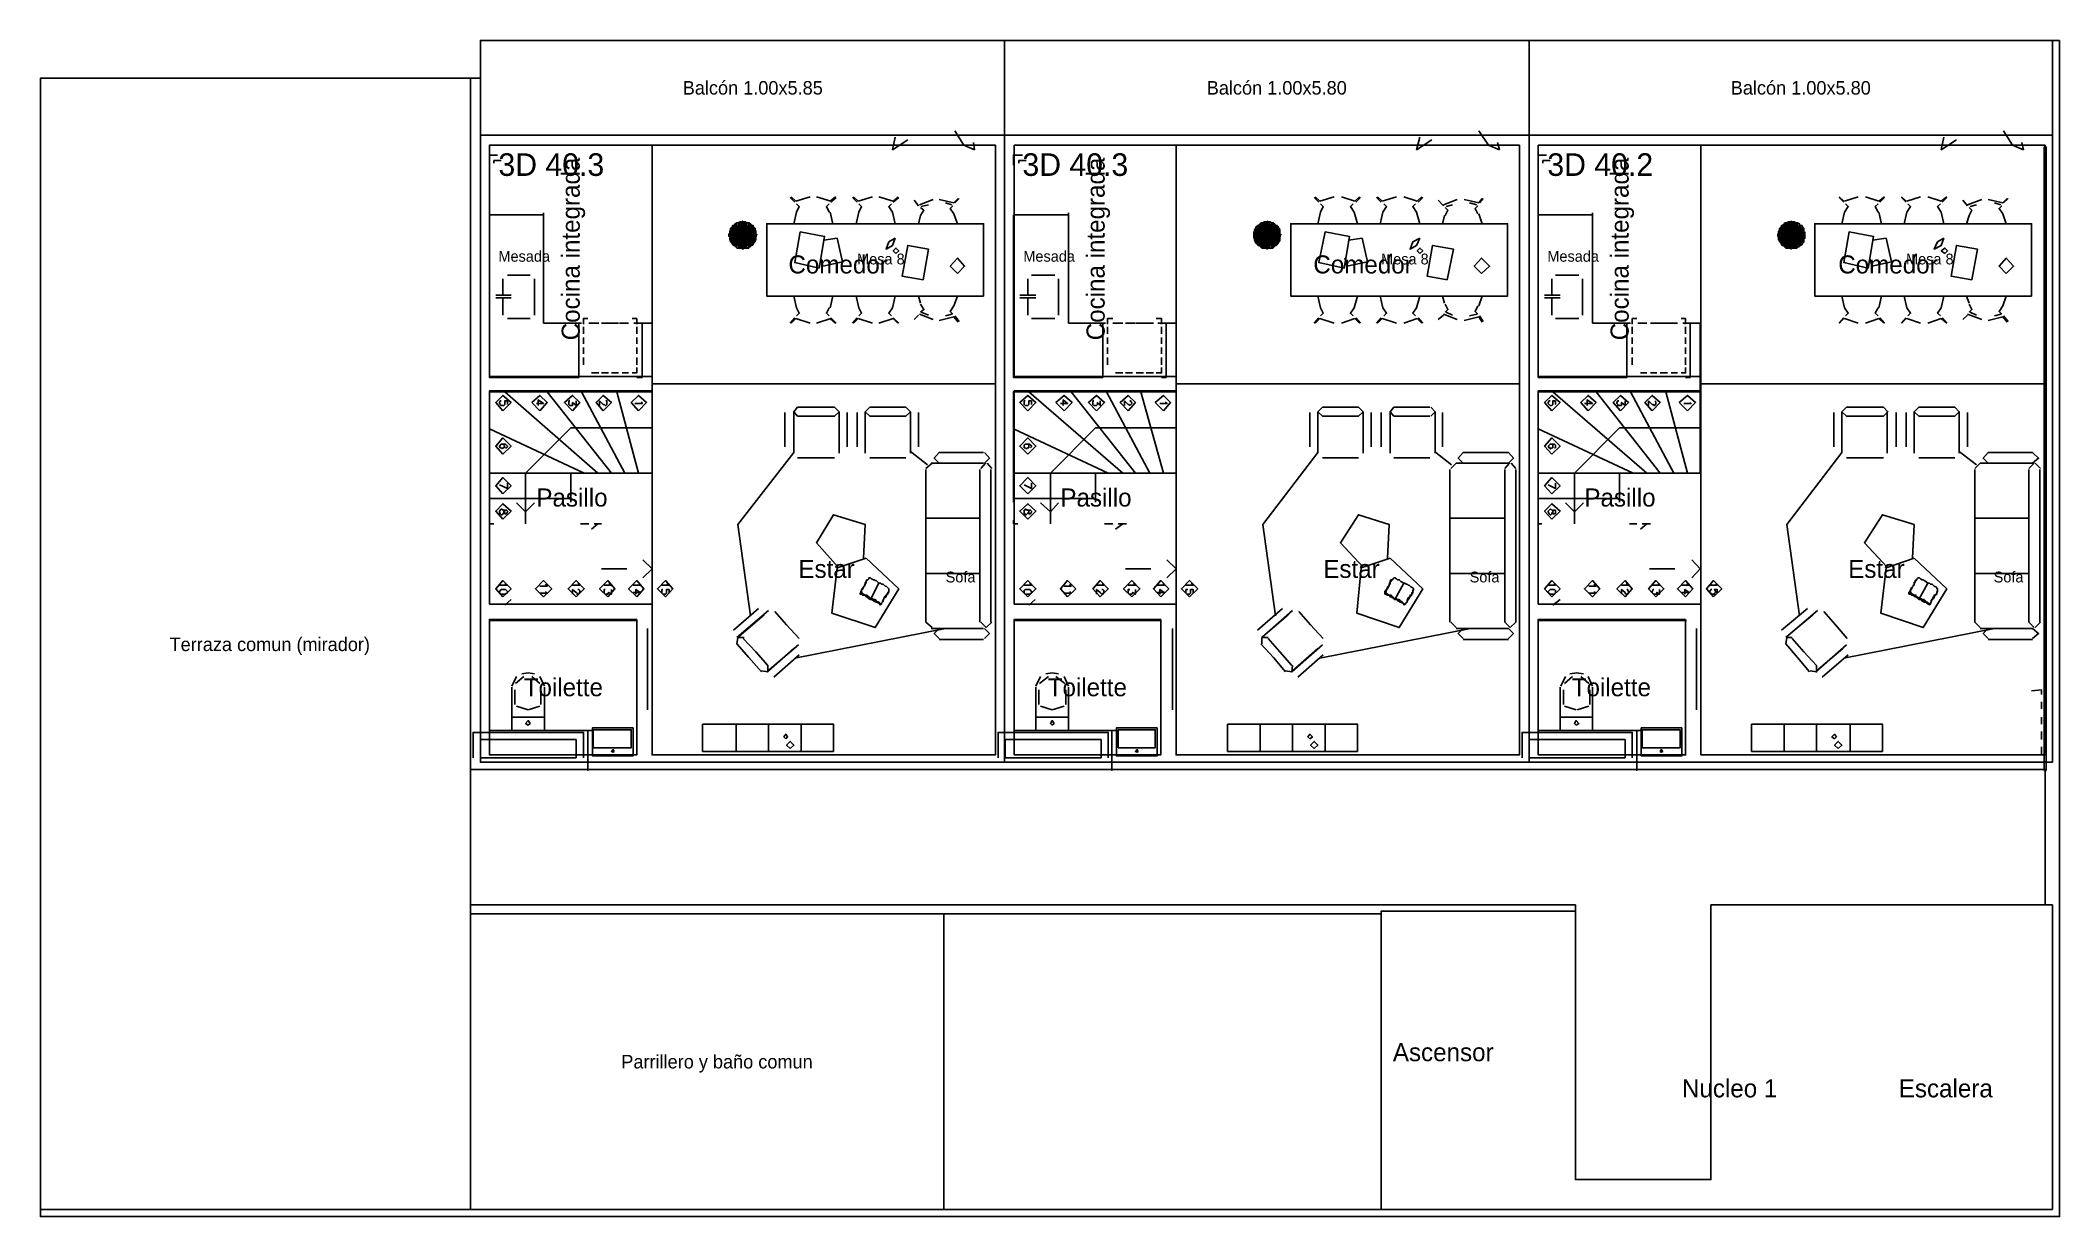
# Model space of a CAD drawing. Header units: metres. Extents: x 0 to 74.5, y 0 to 13.3.
# Drawn here: x 0 to 22.35, y 0 to 13.02 of the extents above; entities that cross this region are included whole.
import ezdxf

# ---------------------------------------------------------------- set-up
doc = ezdxf.new("R2010")
doc.units = ezdxf.units.M
for name, color, linetype in [('Trazo_Cotas', 9, 'Continuous'), ('Trazo_Entrada', 1, 'Continuous'), ('Trazo_Equipamiento', 8, 'Continuous'), ('Trazo_Estancias', 3, 'Continuous'), ('Trazo_Fachada', 30, 'Continuous'), ('Trazo_Medianeras', 8, 'Continuous'), ('Trazo_Nucleos', 252, 'Continuous'), ('Trazo_Pasillo', 9, 'Continuous'), ('Trazo_Patios', 3, 'Continuous'), ('Trazo_Puertas', 1, 'Continuous'), ('Trazo_Terreno', 7, 'Continuous'), ('Trazo_Unidad', 7, 'Continuous'), ('Trazo_Ventanas', 5, 'Continuous')]:
    doc.layers.add(name, color=color, linetype=linetype)

msp = doc.modelspace()

# ---------------------------------------------------------------- texts
at = {"layer": 'Trazo_Cotas'}
for s, p in [('Balcón 1.00x5.85', (7.11, 12.42)), ('Balcón 1.00x5.80', (12.91, 12.42)), ('Balcón 1.00x5.80', (18.71, 12.42)), ('Terraza comun (mirador)', (1.43, 6.26)), ('Parrillero y baño comun', (6.43, 1.64))]:
    msp.add_text(s, height=0.15, dxfattribs=at).set_placement(p)
at = {"layer": 'Trazo_Equipamiento', "color": 8}
for s, p in [('Mesada', (5.07, 10.57)), ('Mesa 8', (9.04, 10.54)), ('Mesada', (10.88, 10.57)), ('Mesa 8', (14.84, 10.54)), ('Mesada', (16.68, 10.57)), ('Mesa 8', (20.65, 10.54)), ('Sofa', (10.02, 7.02)), ('Sofa', (15.82, 7.02)), ('Sofa', (21.62, 7.02))]:
    msp.add_text(s, height=0.12, dxfattribs=at).set_placement(p)
at = {"layer": 'Trazo_Estancias', "color": 30}
for p in [(5.97, 9.7), (11.78, 9.7), (17.58, 9.7)]:
    msp.add_text('Cocina integrada', height=0.2, rotation=90, dxfattribs=at).set_placement(p)
at = {"layer": 'Trazo_Estancias', "color": 40}
for p in [(8.28, 10.44), (14.09, 10.44), (19.9, 10.44)]:
    msp.add_text('Comedor', height=0.2, dxfattribs=at).set_placement(p)
at = {"layer": 'Trazo_Estancias', "color": 8}
for p in [(5.49, 7.86), (11.29, 7.86), (17.09, 7.86)]:
    msp.add_text('Pasillo', height=0.2, dxfattribs=at).set_placement(p)
at = {"layer": 'Trazo_Estancias', "color": 2}
for p in [(8.39, 7.07), (14.2, 7.07), (20.01, 7.07)]:
    msp.add_text('Estar', height=0.2, dxfattribs=at).set_placement(p)
at = {"layer": 'Trazo_Estancias', "color": 4}
for p in [(5.35, 5.76), (11.15, 5.76), (16.95, 5.76)]:
    msp.add_text('Toilette', height=0.2, dxfattribs=at).set_placement(p)
at = {"layer": 'Trazo_Nucleos'}
for s, p in [('Ascensor', (14.97, 1.72)), ('Nucleo 1', (18.17, 1.32)), ('Escalera', (20.57, 1.32))]:
    msp.add_text(s, height=0.2, dxfattribs=at).set_placement(p)
at = {"layer": 'Trazo_Unidad'}
for s, p in [('3D 40.3', (5.07, 11.52)), ('3D 40.3', (10.87, 11.52)), ('3D 40.2', (16.68, 11.52))]:
    msp.add_text(s, height=0.25, dxfattribs=at).set_placement(p)

# ---------------------------------------------------------------- linework, layer by layer
at = {"layer": 'Trazo_Cotas'}
for points in [[(10.67, 13.02), (10.67, 11.97), (4.87, 11.97), (4.87, 13.02)], [(16.48, 13.02), (16.48, 11.97), (10.67, 11.97), (10.67, 13.02)], [(22.27, 13.02), (22.27, 11.97), (16.48, 11.97), (16.48, 13.02)], [(4.76, 12.6), (4.76, 0.08), (0, 0.08), (0, 12.6)], [(10, 3.35), (10, 0.08), (4.76, 0.08), (4.76, 3.35)]]:
    msp.add_lwpolyline(points, close=True, dxfattribs=at)
at = {"layer": 'Trazo_Entrada'}
for p, q in [((10.57, 5.03), (9.07, 5.03)), ((16.37, 5.03), (14.88, 5.03)), ((22.2, 5.03), (20.68, 5.03))]:
    msp.add_line(p, q, dxfattribs=at)
at = {"layer": 'Trazo_Equipamiento', "color": 8}
for p, q in [((5.25, 11.86), (7.68, 11.86)), ((10.56, 11.86), (7.87, 11.86)), ((11.05, 11.86), (13.49, 11.86)), ((16.36, 11.86), (13.67, 11.86)), ((16.86, 11.86), (19.29, 11.86)), ((22.17, 11.86), (19.47, 11.86)), ((5.1, 11.69), (5.02, 11.69)), ((10.91, 11.69), (10.83, 11.69)), ((16.71, 11.69), (16.63, 11.69)), ((5.57, 11.11), (5.57, 11.03)), ((11.38, 11.11), (11.38, 11.03)), ((17.18, 11.11), (17.18, 11.03)), ((5.57, 10.94), (5.57, 10.86)), ((5.57, 10.78), (5.57, 10.69)), ((7.64, 10.92), (7.63, 10.81)), ((7.91, 10.81), (7.92, 10.91)), ((11.38, 10.94), (11.38, 10.86)), ((11.38, 10.78), (11.38, 10.69)), ((13.44, 10.92), (13.44, 10.81)), ((13.72, 10.81), (13.72, 10.91)), ((17.18, 10.94), (17.18, 10.86)), ((17.18, 10.78), (17.18, 10.69)), ((19.25, 10.92), (19.24, 10.81)), ((19.52, 10.81), (19.52, 10.91)), ((5.57, 10.61), (5.57, 10.53)), ((11.38, 10.61), (11.38, 10.53)), ((17.18, 10.61), (17.18, 10.53)), ((5.12, 10.2), (5.12, 10.38)), ((5.17, 10.42), (5.42, 10.42)), ((5.47, 10.38), (5.47, 9.98)), ((5.57, 10.45), (5.57, 10.36)), ((10.93, 10.2), (10.93, 10.38)), ((10.97, 10.42), (11.23, 10.42)), ((11.27, 10.38), (11.27, 9.98)), ((11.38, 10.45), (11.38, 10.36)), ((16.73, 10.2), (16.73, 10.38)), ((16.77, 10.42), (17.03, 10.42)), ((17.07, 10.38), (17.07, 9.98)), ((17.18, 10.45), (17.18, 10.36)), ((5.21, 10.2), (5.04, 10.2)), ((5.04, 10.17), (5.21, 10.17)), ((5.12, 9.98), (5.12, 10.17)), ((5.57, 10.28), (5.57, 10.2)), ((5.57, 10.11), (5.57, 10.03)), ((11.02, 10.2), (10.84, 10.2)), ((10.84, 10.17), (11.02, 10.17)), ((10.93, 9.98), (10.93, 10.17)), ((11.38, 10.28), (11.38, 10.2)), ((11.38, 10.11), (11.38, 10.03)), ((16.82, 10.2), (16.65, 10.2)), ((16.65, 10.17), (16.82, 10.17)), ((16.73, 9.98), (16.73, 10.17)), ((17.18, 10.28), (17.18, 10.2)), ((17.18, 10.11), (17.18, 10.03)), ((5.42, 9.94), (5.17, 9.94)), ((5.74, 9.89), (5.82, 9.89)), ((5.91, 9.89), (5.99, 9.89)), ((6.01, 9.85), (6.01, 9.77)), ((6.07, 9.89), (6.16, 9.89)), ((6.1, 9.89), (6.18, 9.89)), ((6.21, 9.89), (6.29, 9.89)), ((6.24, 9.89), (6.32, 9.89)), ((6.32, 9.89), (6.4, 9.89)), ((6.41, 9.89), (6.49, 9.89)), ((6.44, 9.89), (6.51, 9.89)), ((6.6, 9.77), (6.6, 9.85)), ((11.23, 9.94), (10.97, 9.94)), ((11.54, 9.89), (11.63, 9.89)), ((11.71, 9.89), (11.79, 9.89)), ((11.81, 9.85), (11.81, 9.77)), ((11.87, 9.89), (11.96, 9.89)), ((11.9, 9.89), (11.98, 9.89)), ((12.01, 9.89), (12.09, 9.89)), ((12.04, 9.89), (12.12, 9.89)), ((12.13, 9.89), (12.21, 9.89)), ((12.21, 9.89), (12.29, 9.89)), ((12.24, 9.89), (12.32, 9.89)), ((12.41, 9.77), (12.41, 9.85)), ((17.03, 9.94), (16.77, 9.94)), ((17.35, 9.89), (17.43, 9.89)), ((17.51, 9.89), (17.6, 9.89)), ((17.62, 9.85), (17.62, 9.77)), ((17.68, 9.89), (17.76, 9.89)), ((17.71, 9.89), (17.78, 9.89)), ((17.82, 9.89), (17.89, 9.89)), ((17.85, 9.89), (17.93, 9.89)), ((17.93, 9.89), (18.01, 9.89)), ((18.01, 9.89), (18.1, 9.89)), ((18.05, 9.89), (18.12, 9.89)), ((18.21, 9.77), (18.21, 9.85)), ((6.01, 9.73), (6.01, 9.66)), ((6.01, 9.62), (6.01, 9.55)), ((6.6, 9.66), (6.6, 9.73)), ((6.6, 9.55), (6.6, 9.62)), ((6.66, 9.71), (6.66, 9.63)), ((11.81, 9.73), (11.81, 9.66)), ((11.81, 9.62), (11.81, 9.55)), ((12.41, 9.66), (12.41, 9.73)), ((12.41, 9.55), (12.41, 9.62)), ((12.46, 9.71), (12.46, 9.63)), ((17.62, 9.73), (17.62, 9.66)), ((17.62, 9.62), (17.62, 9.55)), ((18.21, 9.66), (18.21, 9.73)), ((18.21, 9.55), (18.21, 9.62)), ((18.26, 9.71), (18.26, 9.63)), ((6.01, 9.51), (6.01, 9.43)), ((6.6, 9.43), (6.6, 9.51)), ((6.66, 9.55), (6.66, 9.46)), ((11.81, 9.51), (11.81, 9.43)), ((12.41, 9.43), (12.41, 9.51)), ((12.46, 9.55), (12.46, 9.46)), ((17.62, 9.51), (17.62, 9.43)), ((18.21, 9.43), (18.21, 9.51)), ((18.26, 9.55), (18.26, 9.46)), ((6.1, 9.34), (6.18, 9.34)), ((6.21, 9.34), (6.29, 9.34)), ((6.32, 9.34), (6.4, 9.34)), ((6.44, 9.34), (6.51, 9.34)), ((11.9, 9.34), (11.98, 9.34)), ((12.01, 9.34), (12.09, 9.34)), ((12.13, 9.34), (12.21, 9.34)), ((12.24, 9.34), (12.32, 9.34)), ((17.71, 9.34), (17.78, 9.34)), ((17.82, 9.34), (17.89, 9.34)), ((17.93, 9.34), (18.01, 9.34)), ((18.05, 9.34), (18.12, 9.34)), ((6.17, 8.23), (5.14, 9.13)), ((6.32, 8.23), (5.61, 9.13)), ((6.47, 8.23), (5.99, 9.13)), ((11.98, 8.23), (10.94, 9.13)), ((12.12, 8.23), (11.41, 9.13)), ((12.28, 8.23), (11.8, 9.13)), ((17.78, 8.23), (16.74, 9.13)), ((17.93, 8.23), (17.22, 9.13)), ((18.08, 8.23), (17.6, 9.13)), ((6.02, 8.23), (4.97, 8.72)), ((5.87, 8.73), (5.37, 8.23)), ((5.87, 8.73), (6.77, 8.73)), ((6.21, 8.73), (6.49, 8.73)), ((11.82, 8.23), (10.77, 8.72)), ((11.68, 8.73), (11.18, 8.23)), ((11.68, 8.73), (12.57, 8.73)), ((12.01, 8.73), (12.29, 8.73)), ((17.63, 8.23), (16.58, 8.72)), ((17.48, 8.73), (16.98, 8.23)), ((17.48, 8.73), (18.37, 8.73)), ((17.81, 8.73), (18.09, 8.73)), ((5.37, 7.95), (5.37, 8.23)), ((11.18, 7.95), (11.18, 8.23)), ((16.98, 7.95), (16.98, 8.23)), ((5.37, 7.95), (5.37, 7.8)), ((11.18, 7.95), (11.18, 7.8)), ((16.98, 7.95), (16.98, 7.8)), ((5.37, 7.67), (5.37, 7.8)), ((6.17, 7.67), (6.1, 7.61)), ((11.18, 7.67), (11.18, 7.8)), ((11.98, 7.67), (11.9, 7.61)), ((16.98, 7.67), (16.98, 7.8)), ((17.78, 7.67), (17.71, 7.61)), ((6.21, 7.17), (6.49, 7.17)), ((12.01, 7.17), (12.29, 7.17)), ((17.81, 7.17), (18.09, 7.17)), ((5.21, 6.83), (5.14, 6.77)), ((11.01, 6.83), (10.94, 6.77)), ((16.82, 6.83), (16.74, 6.77)), ((4.97, 6.6), (6.61, 6.6)), ((10.77, 6.6), (12.41, 6.6)), ((16.58, 6.6), (18.22, 6.6)), ((5.27, 5.98), (5.22, 5.87)), ((5.25, 5.67), (5.25, 5.83)), ((5.35, 5.98), (5.26, 5.9)), ((5.4, 6.02), (5.33, 6.01)), ((5.47, 6.01), (5.4, 6.02)), ((5.53, 5.9), (5.44, 5.98)), ((5.58, 5.87), (5.53, 5.98)), ((5.54, 5.67), (5.54, 5.83)), ((11.07, 5.98), (11.02, 5.87)), ((11.05, 5.67), (11.05, 5.83)), ((11.16, 5.98), (11.06, 5.9)), ((11.2, 6.02), (11.13, 6.01)), ((11.27, 6.01), (11.2, 6.02)), ((11.34, 5.9), (11.24, 5.98)), ((11.38, 5.87), (11.33, 5.98)), ((11.35, 5.67), (11.35, 5.83)), ((16.88, 5.98), (16.83, 5.87)), ((16.86, 5.67), (16.86, 5.83)), ((16.96, 5.98), (16.87, 5.9)), ((17.01, 6.02), (16.93, 6.01)), ((17.08, 6.01), (17, 6.02)), ((17.14, 5.9), (17.05, 5.98)), ((17.18, 5.87), (17.13, 5.98)), ((17.15, 5.67), (17.15, 5.83)), ((5.27, 5.65), (5.4, 5.61)), ((5.4, 5.61), (5.53, 5.65)), ((11.07, 5.65), (11.2, 5.61)), ((11.2, 5.61), (11.33, 5.65)), ((16.87, 5.65), (17, 5.61)), ((17.01, 5.61), (17.14, 5.65)), ((22.15, 5.62), (22.15, 5.7)), ((5.58, 5.53), (5.22, 5.53)), ((11.38, 5.53), (11.02, 5.53)), ((17.18, 5.53), (16.82, 5.53)), ((22.15, 5.45), (22.15, 5.53)), ((22.15, 5.28), (22.15, 5.37)), ((22.15, 5.12), (22.15, 5.2))]:
    msp.add_line(p, q, dxfattribs=at)
at = {"layer": 'Trazo_Equipamiento', "color": 9}
for p, q in [((9.43, 11.81), (9.46, 11.95)), ((9.6, 11.92), (9.43, 11.81)), ((10.22, 11.86), (10.12, 12.02)), ((10.34, 11.81), (10.22, 11.86)), ((10.33, 11.89), (10.34, 11.81)), ((15.23, 11.81), (15.27, 11.95)), ((15.4, 11.92), (15.23, 11.81)), ((16.03, 11.86), (15.92, 12.02)), ((16.15, 11.81), (16.03, 11.86)), ((16.13, 11.89), (16.15, 11.81)), ((21.04, 11.81), (21.07, 11.95)), ((21.21, 11.92), (21.04, 11.81)), ((21.83, 11.86), (21.73, 12.02)), ((21.95, 11.81), (21.83, 11.86)), ((21.93, 11.89), (21.95, 11.81)), ((8.3, 11.28), (8.35, 11.23)), ((8.36, 11.24), (8.31, 11.29)), ((8.52, 11.29), (8.36, 11.24)), ((8.75, 11.24), (8.59, 11.29)), ((8.8, 11.29), (8.74, 11.24)), ((8.75, 11.23), (8.81, 11.28)), ((8.99, 11.28), (9.04, 11.23)), ((9.05, 11.24), (9, 11.29)), ((9.21, 11.29), (9.05, 11.24)), ((9.44, 11.24), (9.28, 11.29)), ((9.49, 11.29), (9.44, 11.24)), ((9.44, 11.23), (9.5, 11.28)), ((9.67, 11.25), (9.72, 11.19)), ((9.88, 11.26), (9.73, 11.2)), ((9.83, 11.2), (9.75, 11.18)), ((10.11, 11.22), (9.95, 11.26)), ((10.09, 11.2), (10.02, 11.22)), ((10.11, 11.22), (10.16, 11.27)), ((10.17, 11.27), (10.12, 11.22)), ((14.1, 11.28), (14.15, 11.23)), ((14.16, 11.24), (14.11, 11.29)), ((14.32, 11.29), (14.16, 11.24)), ((14.55, 11.24), (14.4, 11.29)), ((14.6, 11.29), (14.55, 11.24)), ((14.56, 11.23), (14.61, 11.28)), ((14.79, 11.28), (14.84, 11.23)), ((14.85, 11.24), (14.8, 11.29)), ((15.01, 11.29), (14.85, 11.24)), ((15.24, 11.24), (15.09, 11.29)), ((15.29, 11.29), (15.24, 11.24)), ((15.25, 11.23), (15.3, 11.28)), ((15.47, 11.25), (15.53, 11.19)), ((15.68, 11.26), (15.53, 11.2)), ((15.63, 11.2), (15.56, 11.18)), ((15.92, 11.22), (15.76, 11.26)), ((15.9, 11.2), (15.82, 11.22)), ((15.92, 11.22), (15.96, 11.27)), ((15.97, 11.27), (15.93, 11.22)), ((19.96, 11.24), (19.91, 11.29)), ((19.91, 11.28), (19.96, 11.23)), ((20.12, 11.29), (19.97, 11.24)), ((20.35, 11.24), (20.2, 11.29)), ((20.41, 11.29), (20.35, 11.24)), ((20.36, 11.23), (20.41, 11.28)), ((20.65, 11.24), (20.6, 11.29)), ((20.6, 11.28), (20.65, 11.23)), ((20.81, 11.29), (20.66, 11.24)), ((21.04, 11.24), (20.89, 11.29)), ((21.1, 11.29), (21.04, 11.24)), ((21.05, 11.23), (21.1, 11.28)), ((21.28, 11.25), (21.33, 11.19)), ((21.49, 11.26), (21.33, 11.2)), ((21.43, 11.2), (21.36, 11.18)), ((21.72, 11.22), (21.56, 11.26)), ((21.7, 11.2), (21.63, 11.22)), ((21.72, 11.22), (21.77, 11.27)), ((21.78, 11.27), (21.73, 11.22)), ((8.04, 10.99), (10.44, 10.99)), ((8.37, 11.12), (8.34, 10.99)), ((8.77, 10.99), (8.74, 11.12)), ((9.06, 11.12), (9.03, 10.99)), ((9.46, 10.99), (9.43, 11.12)), ((9.74, 11.08), (9.72, 10.99)), ((10.15, 10.99), (10.11, 11.1)), ((13.84, 10.99), (16.24, 10.99)), ((14.17, 11.12), (14.14, 10.99)), ((14.58, 10.99), (14.54, 11.12)), ((14.86, 11.12), (14.83, 10.99)), ((15.27, 10.99), (15.23, 11.12)), ((15.54, 11.08), (15.52, 10.99)), ((15.96, 10.99), (15.92, 11.1)), ((19.64, 10.99), (22.04, 10.99)), ((19.97, 11.12), (19.94, 10.99)), ((20.38, 10.99), (20.35, 11.12)), ((20.66, 11.12), (20.63, 10.99)), ((21.07, 10.99), (21.04, 11.12)), ((21.35, 11.08), (21.32, 10.99)), ((21.76, 10.99), (21.72, 11.1)), ((10.44, 10.19), (8.04, 10.19)), ((8.34, 10.19), (8.37, 10.06)), ((8.74, 10.06), (8.77, 10.19)), ((9.03, 10.19), (9.06, 10.06)), ((9.43, 10.06), (9.46, 10.19)), ((9.72, 10.19), (9.74, 10.11)), ((10.11, 10.08), (10.15, 10.19)), ((16.24, 10.19), (13.84, 10.19)), ((14.14, 10.19), (14.17, 10.06)), ((14.54, 10.06), (14.58, 10.19)), ((14.83, 10.19), (14.86, 10.06)), ((15.23, 10.06), (15.27, 10.19)), ((15.52, 10.19), (15.54, 10.11)), ((15.92, 10.08), (15.96, 10.19)), ((22.04, 10.19), (19.64, 10.19)), ((19.94, 10.19), (19.97, 10.06)), ((20.35, 10.06), (20.38, 10.19)), ((20.63, 10.19), (20.66, 10.06)), ((21.04, 10.06), (21.07, 10.19)), ((21.32, 10.19), (21.35, 10.11)), ((21.72, 10.08), (21.76, 10.19)), ((8.3, 9.89), (8.35, 9.95)), ((8.36, 9.94), (8.31, 9.89)), ((8.36, 9.94), (8.52, 9.89)), ((8.59, 9.89), (8.75, 9.94)), ((8.8, 9.89), (8.74, 9.94)), ((8.75, 9.95), (8.81, 9.89)), ((8.99, 9.89), (9.04, 9.95)), ((9.05, 9.94), (9, 9.89)), ((9.05, 9.94), (9.21, 9.89)), ((9.28, 9.89), (9.44, 9.94)), ((9.44, 9.95), (9.5, 9.89)), ((9.49, 9.89), (9.44, 9.94)), ((9.67, 9.93), (9.72, 9.98)), ((9.73, 9.99), (9.88, 9.93)), ((9.75, 10.01), (9.83, 9.98)), ((9.95, 9.92), (10.11, 9.96)), ((10.02, 9.97), (10.09, 9.99)), ((10.11, 9.96), (10.16, 9.9)), ((10.17, 9.91), (10.12, 9.97)), ((14.1, 9.89), (14.15, 9.95)), ((14.16, 9.94), (14.11, 9.89)), ((14.16, 9.94), (14.32, 9.89)), ((14.4, 9.89), (14.55, 9.94)), ((14.6, 9.89), (14.55, 9.94)), ((14.56, 9.95), (14.61, 9.89)), ((14.79, 9.89), (14.84, 9.95)), ((14.85, 9.94), (14.8, 9.89)), ((14.85, 9.94), (15.01, 9.89)), ((15.09, 9.89), (15.24, 9.94)), ((15.29, 9.89), (15.24, 9.94)), ((15.25, 9.95), (15.3, 9.89)), ((15.47, 9.93), (15.53, 9.98)), ((15.53, 9.99), (15.68, 9.93)), ((15.56, 10.01), (15.63, 9.98)), ((15.76, 9.92), (15.92, 9.96)), ((15.82, 9.97), (15.9, 9.99)), ((15.92, 9.96), (15.96, 9.9)), ((15.97, 9.91), (15.93, 9.97)), ((19.91, 9.89), (19.96, 9.95)), ((19.96, 9.94), (19.91, 9.89)), ((19.97, 9.94), (20.12, 9.89)), ((20.2, 9.89), (20.35, 9.94)), ((20.41, 9.89), (20.35, 9.94)), ((20.36, 9.95), (20.41, 9.89)), ((20.6, 9.89), (20.65, 9.95)), ((20.65, 9.94), (20.6, 9.89)), ((20.66, 9.94), (20.81, 9.89)), ((20.89, 9.89), (21.04, 9.94)), ((21.1, 9.89), (21.04, 9.94)), ((21.05, 9.95), (21.1, 9.89)), ((21.28, 9.93), (21.33, 9.98)), ((21.33, 9.99), (21.49, 9.93)), ((21.36, 10.01), (21.43, 9.98)), ((21.56, 9.92), (21.72, 9.96)), ((21.63, 9.97), (21.7, 9.99)), ((21.72, 9.96), (21.77, 9.9)), ((21.78, 9.91), (21.73, 9.97)), ((8.24, 8.9), (8.24, 8.52)), ((8.34, 8.91), (8.34, 8.45)), ((8.34, 8.52), (8.34, 8.9)), ((8.84, 8.91), (8.84, 8.45)), ((8.84, 8.52), (8.84, 8.9)), ((8.93, 8.9), (8.93, 8.52)), ((9.04, 8.9), (9.04, 8.52)), ((9.13, 8.91), (9.13, 8.45)), ((9.13, 8.52), (9.13, 8.9)), ((9.63, 8.91), (9.63, 8.45)), ((9.63, 8.52), (9.63, 8.9)), ((9.72, 8.9), (9.72, 8.52)), ((14.05, 8.9), (14.05, 8.52)), ((14.14, 8.91), (14.14, 8.45)), ((14.14, 8.52), (14.14, 8.9)), ((14.64, 8.91), (14.64, 8.45)), ((14.64, 8.52), (14.64, 8.9)), ((14.73, 8.9), (14.73, 8.52)), ((14.84, 8.9), (14.84, 8.52)), ((14.94, 8.91), (14.94, 8.45)), ((14.94, 8.52), (14.94, 8.9)), ((15.44, 8.91), (15.44, 8.45)), ((15.44, 8.52), (15.44, 8.9)), ((15.52, 8.9), (15.52, 8.52)), ((19.85, 8.9), (19.85, 8.52)), ((19.94, 8.91), (19.94, 8.45)), ((19.94, 8.52), (19.94, 8.9)), ((20.44, 8.91), (20.44, 8.45)), ((20.44, 8.52), (20.44, 8.9)), ((20.54, 8.9), (20.54, 8.52)), ((20.65, 8.9), (20.65, 8.52)), ((20.74, 8.91), (20.74, 8.45)), ((20.74, 8.52), (20.74, 8.9)), ((21.24, 8.91), (21.24, 8.45)), ((21.24, 8.52), (21.24, 8.9)), ((21.33, 8.9), (21.33, 8.52)), ((8.38, 8.4), (8.59, 8.4)), ((8.79, 8.4), (8.59, 8.4)), ((9.18, 8.4), (9.38, 8.4)), ((9.58, 8.4), (9.38, 8.4)), ((9.82, 8.32), (9.63, 8.47)), ((9.87, 8.34), (9.8, 8.28)), ((9.8, 8.27), (9.8, 7.42)), ((9.95, 8.34), (9.86, 8.34)), ((9.95, 8.46), (9.89, 8.39)), ((9.89, 8.4), (9.95, 8.34)), ((9.95, 8.46), (10.44, 8.46)), ((9.95, 8.34), (10.44, 8.34)), ((10.4, 6.58), (10.4, 8.27)), ((10.46, 8.34), (10.41, 8.28)), ((10.51, 8.39), (10.45, 8.46)), ((10.45, 8.34), (10.51, 8.4)), ((10.53, 8.28), (10.48, 8.34)), ((10.52, 6.58), (10.52, 8.27)), ((14.19, 8.4), (14.39, 8.4)), ((14.59, 8.4), (14.39, 8.4)), ((14.98, 8.4), (15.19, 8.4)), ((15.38, 8.4), (15.19, 8.4)), ((15.62, 8.32), (15.43, 8.47)), ((15.6, 8.27), (15.6, 7.42)), ((15.67, 8.34), (15.61, 8.28)), ((15.75, 8.34), (15.67, 8.34)), ((15.75, 8.46), (15.69, 8.39)), ((15.69, 8.4), (15.75, 8.34)), ((15.75, 8.46), (16.25, 8.46)), ((15.75, 8.34), (16.25, 8.34)), ((16.26, 8.34), (16.21, 8.28)), ((16.21, 6.58), (16.21, 8.27)), ((16.31, 8.39), (16.25, 8.46)), ((16.25, 8.34), (16.31, 8.4)), ((16.33, 8.28), (16.28, 8.34)), ((16.33, 6.58), (16.33, 8.27)), ((19.99, 8.4), (20.19, 8.4)), ((20.4, 8.4), (20.19, 8.4)), ((20.79, 8.4), (20.99, 8.4)), ((21.19, 8.4), (20.99, 8.4)), ((21.43, 8.32), (21.24, 8.47)), ((21.47, 8.34), (21.41, 8.28)), ((21.41, 8.27), (21.41, 7.42)), ((21.56, 8.34), (21.47, 8.34)), ((21.56, 8.46), (21.5, 8.39)), ((21.5, 8.4), (21.56, 8.34)), ((21.56, 8.46), (22.05, 8.46)), ((21.56, 8.34), (22.05, 8.34)), ((22.07, 8.34), (22.01, 8.28)), ((22.01, 6.58), (22.01, 8.27)), ((22.12, 8.39), (22.05, 8.46)), ((22.05, 8.34), (22.12, 8.4)), ((22.14, 8.28), (22.08, 8.34)), ((22.13, 6.58), (22.13, 8.27)), ((10.3, 7.73), (9.8, 7.73)), ((10.3, 7.73), (10.4, 7.73)), ((16.11, 7.73), (15.6, 7.73)), ((16.11, 7.73), (16.21, 7.73)), ((21.91, 7.73), (21.41, 7.73)), ((21.91, 7.73), (22.01, 7.73)), ((9.8, 6.58), (9.8, 7.42)), ((15.6, 6.58), (15.6, 7.42)), ((21.41, 6.58), (21.41, 7.42)), ((9.14, 7.29), (8.82, 7.18)), ((14.94, 7.29), (14.62, 7.18)), ((20.74, 7.29), (20.43, 7.18)), ((9.28, 7.01), (9.19, 6.83)), ((10.3, 7.12), (9.8, 7.12)), ((10.3, 7.12), (10.4, 7.12)), ((15.09, 7.01), (14.99, 6.83)), ((16.11, 7.12), (15.6, 7.12)), ((16.11, 7.12), (16.21, 7.12)), ((20.89, 7.01), (20.79, 6.83)), ((21.91, 7.12), (21.41, 7.12)), ((21.91, 7.12), (22.01, 7.12)), ((7.67, 6.49), (7.95, 6.73)), ((7.71, 6.41), (8.06, 6.71)), ((13.47, 6.49), (13.75, 6.73)), ((13.52, 6.41), (13.86, 6.71)), ((19.27, 6.49), (19.56, 6.73)), ((19.32, 6.41), (19.67, 6.71)), ((8.01, 6.66), (7.73, 6.42)), ((8.13, 6.7), (8.26, 6.55)), ((8.4, 6.4), (8.26, 6.55)), ((8.35, 6.18), (10.02, 6.51)), ((9.8, 6.58), (9.87, 6.52)), ((9.95, 6.51), (9.86, 6.51)), ((9.95, 6.51), (9.89, 6.45)), ((9.95, 6.51), (10.44, 6.51)), ((10.41, 6.58), (10.47, 6.52)), ((10.51, 6.45), (10.45, 6.51)), ((10.47, 6.52), (10.53, 6.58)), ((13.81, 6.66), (13.53, 6.42)), ((13.93, 6.7), (14.06, 6.55)), ((14.2, 6.4), (14.06, 6.55)), ((14.16, 6.18), (15.83, 6.51)), ((15.61, 6.58), (15.67, 6.52)), ((15.75, 6.51), (15.67, 6.51)), ((15.75, 6.51), (15.69, 6.45)), ((15.75, 6.51), (16.25, 6.51)), ((16.21, 6.58), (16.27, 6.52)), ((16.31, 6.45), (16.25, 6.51)), ((16.27, 6.52), (16.33, 6.58)), ((19.62, 6.66), (19.33, 6.42)), ((19.74, 6.7), (19.87, 6.55)), ((20, 6.4), (19.87, 6.55)), ((19.96, 6.18), (21.63, 6.51)), ((21.41, 6.58), (21.47, 6.52)), ((21.56, 6.51), (21.47, 6.51)), ((21.56, 6.51), (21.5, 6.45)), ((21.56, 6.51), (22.05, 6.51)), ((22.01, 6.58), (22.07, 6.52)), ((22.12, 6.45), (22.05, 6.51)), ((22.08, 6.52), (22.14, 6.58)), ((8.04, 6.03), (8.39, 6.33)), ((8.34, 6.29), (8.06, 6.04)), ((9.89, 6.46), (9.95, 6.4)), ((9.95, 6.39), (10.44, 6.39)), ((10.45, 6.4), (10.51, 6.46)), ((13.85, 6.03), (14.19, 6.33)), ((14.14, 6.29), (13.86, 6.04)), ((15.69, 6.46), (15.75, 6.4)), ((15.75, 6.39), (16.25, 6.39)), ((16.25, 6.4), (16.31, 6.46)), ((19.65, 6.03), (19.99, 6.33)), ((19.95, 6.29), (19.66, 6.04)), ((21.5, 6.46), (21.56, 6.4)), ((21.56, 6.39), (22.05, 6.39)), ((22.05, 6.4), (22.12, 6.46)), ((8.12, 5.97), (8.4, 6.22)), ((13.92, 5.97), (14.2, 6.22)), ((19.72, 5.97), (20.01, 6.22)), ((7.7, 5.15), (7.7, 5.45)), ((8.06, 5.15), (8.06, 5.45)), ((8.42, 5.15), (8.42, 5.45)), ((13.5, 5.15), (13.5, 5.45)), ((13.86, 5.15), (13.86, 5.45)), ((14.22, 5.15), (14.22, 5.45)), ((19.3, 5.15), (19.3, 5.45)), ((19.66, 5.15), (19.66, 5.45)), ((20.03, 5.15), (20.03, 5.45))]:
    msp.add_line(p, q, dxfattribs=at)
at = {"layer": 'Trazo_Equipamiento', "color": 8}
for points in [[(4.97, 11.64), (4.97, 11.75), (5.06, 11.75)], [(5.1, 11.69), (5.02, 11.69), (5.02, 11.66)], [(10.77, 11.64), (10.77, 11.75), (10.87, 11.75)], [(10.91, 11.69), (10.83, 11.69), (10.83, 11.66)], [(16.58, 11.64), (16.58, 11.75), (16.67, 11.75)], [(16.71, 11.69), (16.63, 11.69), (16.63, 11.66)], [(22.18, 4.94), (22.18, 11.84), (22.2, 11.84)], [(7.62, 10.88), (7.62, 10.85), (7.63, 10.89), (7.63, 10.84)], [(7.63, 10.83), (7.63, 10.91), (7.63, 10.81)], [(7.63, 10.84), (7.63, 10.9), (7.63, 10.83)], [(7.92, 10.91), (7.92, 10.81), (7.92, 10.9)], [(7.92, 10.9), (7.92, 10.83), (7.92, 10.89)], [(7.92, 10.89), (7.92, 10.84), (7.93, 10.88)], [(13.43, 10.83), (13.44, 10.91), (13.44, 10.81)], [(13.43, 10.84), (13.43, 10.9), (13.43, 10.83)], [(13.43, 10.88), (13.43, 10.89), (13.43, 10.84)], [(13.72, 10.91), (13.72, 10.81), (13.72, 10.9)], [(13.72, 10.9), (13.72, 10.83), (13.72, 10.89)], [(13.72, 10.89), (13.72, 10.84), (13.73, 10.88)], [(19.23, 10.88), (19.23, 10.85), (19.24, 10.89), (19.24, 10.84)], [(19.24, 10.83), (19.24, 10.91), (19.24, 10.81)], [(19.24, 10.84), (19.24, 10.9), (19.24, 10.83)], [(19.52, 10.91), (19.52, 10.81), (19.53, 10.9)], [(19.53, 10.9), (19.53, 10.83), (19.53, 10.89)], [(19.53, 10.89), (19.53, 10.84), (19.53, 10.88)], [(4.97, 9.13), (6.77, 9.13), (6.77, 9.89), (6.66, 9.89), (6.66, 9.29)], [(5.57, 9.95), (5.57, 9.89), (5.66, 9.89)], [(6.06, 9.94), (6.01, 9.94), (6.01, 9.88)], [(6.6, 9.88), (6.6, 9.94), (6.55, 9.94)], [(6.57, 9.89), (6.66, 9.89), (6.66, 9.8)], [(10.77, 9.13), (12.57, 9.13), (12.57, 9.89), (12.46, 9.89), (12.46, 9.29)], [(11.38, 9.95), (11.38, 9.89), (11.46, 9.89)], [(11.87, 9.94), (11.81, 9.94), (11.81, 9.88)], [(12.41, 9.88), (12.41, 9.94), (12.35, 9.94)], [(12.37, 9.89), (12.46, 9.89), (12.46, 9.8)], [(16.58, 9.13), (18.37, 9.13), (18.37, 9.89), (18.26, 9.89), (18.26, 9.29)], [(17.18, 9.95), (17.18, 9.89), (17.26, 9.89)], [(17.67, 9.94), (17.62, 9.94), (17.62, 9.88)], [(18.21, 9.88), (18.21, 9.94), (18.16, 9.94)], [(18.18, 9.89), (18.26, 9.89), (18.26, 9.8)], [(5.02, 9.29), (4.97, 9.29), (4.97, 9.4)], [(6.55, 9.34), (6.6, 9.34), (6.6, 9.4)], [(10.83, 9.29), (10.77, 9.29), (10.77, 9.4)], [(12.35, 9.34), (12.41, 9.34), (12.41, 9.4)], [(16.63, 9.29), (16.58, 9.29), (16.58, 9.4)], [(18.16, 9.34), (18.21, 9.34), (18.21, 9.4)], [(6.66, 9.38), (6.66, 9.29), (6.6, 9.29)], [(12.46, 9.38), (12.46, 9.29), (12.41, 9.29)], [(18.26, 9.38), (18.26, 9.29), (18.21, 9.29)], [(4.97, 8.23), (4.97, 9.13), (6.77, 9.13), (6.77, 8.23)], [(5.17, 8.99), (5.17, 9.03), (5.14, 9.03), (5.14, 8.99), (5.13, 8.98), (5.1, 8.98), (5.08, 9), (5.08, 9.01), (5.09, 9.03), (5.1, 9.03)], [(5.49, 9), (5.57, 9), (5.51, 9.04), (5.51, 8.98)], [(5.93, 9.03), (5.93, 8.98), (5.89, 9.01), (5.89, 8.98), (5.86, 8.98), (5.85, 8.99), (5.85, 9.03), (5.86, 9.03)], [(6.26, 9.03), (6.27, 9.03), (6.27, 8.99), (6.26, 8.98), (6.25, 8.98), (6.24, 8.99), (6.23, 8.99), (6.19, 9.03), (6.19, 8.98)], [(6.38, 9.13), (6.62, 8.23), (6.77, 8.23)], [(6.65, 9.01), (6.66, 9.01), (6.66, 9), (6.58, 9)], [(10.77, 8.23), (10.77, 9.13), (12.57, 9.13), (12.57, 8.23)], [(10.97, 8.99), (10.97, 9.03), (10.94, 9.03), (10.94, 8.99), (10.93, 8.98), (10.9, 8.98), (10.89, 8.99), (10.89, 9.03), (10.9, 9.03)], [(11.29, 9), (11.37, 9), (11.32, 9.04), (11.32, 8.98)], [(11.73, 9.03), (11.73, 8.98), (11.7, 9.01), (11.7, 8.99), (11.69, 8.98), (11.66, 8.98), (11.65, 8.99), (11.65, 9.03), (11.66, 9.03)], [(12.06, 9.03), (12.07, 9.03), (12.07, 9.02), (12.08, 9.01), (12.08, 9), (12.06, 8.98), (12.05, 8.99), (12.04, 8.99), (12, 9.03), (12, 8.98)], [(12.18, 9.13), (12.43, 8.23), (12.57, 8.23)], [(12.45, 9.01), (12.46, 9.01), (12.47, 9), (12.39, 9)], [(16.58, 8.23), (16.58, 9.13), (18.37, 9.13), (18.37, 8.23)], [(16.77, 8.99), (16.77, 9.03), (16.74, 9.03), (16.74, 8.99), (16.73, 8.98), (16.71, 8.98), (16.69, 9), (16.69, 9.01), (16.7, 9.03), (16.71, 9.03)], [(17.09, 9), (17.18, 9), (17.12, 9.04), (17.12, 8.98)], [(17.54, 9.03), (17.54, 8.98), (17.5, 9.01), (17.5, 8.98), (17.46, 8.98), (17.46, 8.99), (17.45, 9), (17.45, 9.01), (17.46, 9.03), (17.47, 9.03)], [(17.87, 9.03), (17.88, 9.02), (17.88, 8.99), (17.87, 8.99), (17.87, 8.98), (17.86, 8.98), (17.85, 8.99), (17.84, 8.99), (17.8, 9.03), (17.8, 8.98)], [(17.99, 9.13), (18.23, 8.23), (18.37, 8.23)], [(18.26, 9.01), (18.27, 9), (18.19, 9)], [(5.15, 8.51), (5.16, 8.51), (5.17, 8.52), (5.17, 8.53), (5.15, 8.55), (5.1, 8.55), (5.08, 8.53), (5.09, 8.51), (5.1, 8.51), (5.11, 8.5), (5.12, 8.51), (5.13, 8.51), (5.14, 8.53), (5.12, 8.55), (5.11, 8.55)], [(10.96, 8.51), (10.97, 8.52), (10.97, 8.53), (10.95, 8.55), (10.9, 8.55), (10.89, 8.54), (10.89, 8.51), (10.9, 8.51), (10.91, 8.5), (10.93, 8.51), (10.94, 8.51), (10.94, 8.54), (10.93, 8.55), (10.91, 8.55)], [(16.76, 8.51), (16.77, 8.51), (16.77, 8.54), (16.76, 8.55), (16.71, 8.55), (16.69, 8.53), (16.7, 8.51), (16.71, 8.51), (16.71, 8.5), (16.72, 8.5), (16.73, 8.51), (16.74, 8.51), (16.74, 8.54), (16.73, 8.55), (16.72, 8.55)], [(5.08, 8.1), (5.17, 8.06), (5.17, 8.12)], [(5.87, 8.23), (6.47, 8.23), (6.62, 8.23)], [(10.89, 8.1), (10.97, 8.06), (10.97, 8.12)], [(11.68, 8.23), (12.28, 8.23), (12.43, 8.23)], [(16.69, 8.1), (16.77, 8.06), (16.77, 8.12)], [(17.48, 8.23), (18.08, 8.23), (18.23, 8.23)], [(4.97, 7.91), (4.97, 7.95), (5.02, 7.95)], [(5.27, 7.9), (5.37, 7.8), (5.47, 7.9)], [(5.83, 7.95), (5.87, 7.95), (5.87, 7.91)], [(10.77, 7.91), (10.77, 7.95), (10.82, 7.95)], [(11.07, 7.9), (11.18, 7.8), (11.27, 7.9)], [(11.63, 7.95), (11.68, 7.95), (11.68, 7.91)], [(16.58, 7.91), (16.58, 7.95), (16.62, 7.95)], [(16.88, 7.9), (16.98, 7.8), (17.08, 7.9)], [(17.44, 7.95), (17.48, 7.95), (17.48, 7.91)], [(5.02, 7.67), (4.97, 7.67), (4.97, 7.71)], [(5.98, 7.67), (6.02, 7.67), (6.07, 7.67)], [(6.13, 7.67), (6.17, 7.67), (6.21, 7.67)], [(10.82, 7.67), (10.77, 7.67), (10.77, 7.71)], [(11.78, 7.67), (11.82, 7.67), (11.87, 7.67)], [(11.93, 7.67), (11.98, 7.67), (12.02, 7.67)], [(16.62, 7.67), (16.58, 7.67), (16.58, 7.71)], [(17.59, 7.67), (17.63, 7.67), (17.67, 7.67)], [(17.73, 7.67), (17.78, 7.67), (17.82, 7.67)], [(6.67, 7.07), (6.77, 7.17), (6.67, 7.27)], [(12.47, 7.07), (12.57, 7.17), (12.47, 7.27)], [(18.28, 7.07), (18.37, 7.17), (18.28, 7.27)], [(5.15, 7.01), (5.15, 7), (5.17, 6.99), (5.08, 6.99)], [(5.59, 7), (5.61, 6.98), (5.53, 6.98)], [(5.95, 7.01), (5.97, 6.99), (5.89, 6.99)], [(5.95, 6.94), (5.96, 6.94), (5.97, 6.93), (5.97, 6.9), (5.96, 6.9), (5.95, 6.89), (5.94, 6.89), (5.94, 6.9), (5.93, 6.91), (5.89, 6.94), (5.89, 6.89)], [(6.3, 7.01), (6.3, 7), (6.32, 6.99), (6.24, 6.99)], [(6.32, 6.94), (6.32, 6.89), (6.29, 6.91), (6.28, 6.9), (6.28, 6.89), (6.25, 6.89), (6.24, 6.9), (6.24, 6.94), (6.25, 6.94)], [(6.63, 7.01), (6.63, 7), (6.64, 6.99), (6.56, 6.99)], [(6.56, 6.91), (6.64, 6.91), (6.59, 6.94), (6.59, 6.89)], [(6.94, 7.01), (6.94, 7), (6.96, 6.99), (6.88, 6.99)], [(6.96, 6.9), (6.96, 6.94), (6.93, 6.94), (6.93, 6.9), (6.92, 6.89), (6.89, 6.89), (6.88, 6.9), (6.88, 6.94), (6.89, 6.94)], [(10.95, 7.01), (10.97, 6.99), (10.89, 6.99)], [(11.4, 7), (11.4, 6.99), (11.41, 6.98), (11.33, 6.98)], [(11.76, 7.01), (11.76, 7), (11.77, 6.99), (11.69, 6.99)], [(11.75, 6.94), (11.76, 6.94), (11.77, 6.93), (11.77, 6.9), (11.76, 6.9), (11.76, 6.89), (11.75, 6.89), (11.73, 6.91), (11.69, 6.94), (11.69, 6.89)], [(12.1, 7.01), (12.12, 6.99), (12.04, 6.99)], [(12.12, 6.94), (12.12, 6.89), (12.09, 6.91), (12.09, 6.9), (12.08, 6.89), (12.05, 6.89), (12.04, 6.9), (12.04, 6.94), (12.06, 6.94)], [(12.43, 7.01), (12.43, 7), (12.44, 6.99), (12.36, 6.99)], [(12.36, 6.91), (12.44, 6.91), (12.39, 6.94), (12.39, 6.89)], [(12.74, 7.01), (12.76, 6.99), (12.68, 6.99)], [(12.76, 6.9), (12.76, 6.94), (12.73, 6.94), (12.73, 6.9), (12.72, 6.89), (12.69, 6.89), (12.68, 6.9), (12.68, 6.94), (12.7, 6.94)], [(16.76, 7.01), (16.76, 7), (16.77, 6.99), (16.69, 6.99)], [(17.2, 7), (17.2, 6.99), (17.22, 6.98), (17.14, 6.98)], [(17.56, 7.01), (17.56, 7), (17.58, 6.99), (17.5, 6.99)], [(17.56, 6.94), (17.57, 6.94), (17.57, 6.93), (17.58, 6.92), (17.58, 6.91), (17.56, 6.89), (17.55, 6.89), (17.54, 6.9), (17.54, 6.91), (17.5, 6.94), (17.5, 6.89)], [(17.91, 7.01), (17.91, 7), (17.92, 6.99), (17.84, 6.99)], [(17.92, 6.94), (17.92, 6.89), (17.89, 6.91), (17.89, 6.89), (17.86, 6.89), (17.84, 6.91), (17.84, 6.92), (17.85, 6.94), (17.86, 6.94)], [(18.23, 7.01), (18.23, 7), (18.25, 6.99), (18.17, 6.99)], [(18.17, 6.91), (18.25, 6.91), (18.2, 6.94), (18.2, 6.89)], [(18.55, 7.01), (18.55, 7), (18.56, 6.99), (18.48, 6.99)], [(18.56, 6.9), (18.56, 6.94), (18.53, 6.94), (18.54, 6.92), (18.54, 6.91), (18.53, 6.9), (18.53, 6.89), (18.5, 6.89), (18.48, 6.91), (18.48, 6.92), (18.49, 6.94), (18.5, 6.94)], [(5.59, 6.92), (5.61, 6.9), (5.53, 6.9)], [(11.4, 6.92), (11.4, 6.91), (11.41, 6.9), (11.33, 6.9)], [(17.2, 6.92), (17.2, 6.91), (17.22, 6.9), (17.14, 6.9)], [(5.22, 5.86), (5.22, 5.38), (5.58, 5.38), (5.58, 5.86)], [(11.02, 5.86), (11.02, 5.38), (11.38, 5.38), (11.38, 5.86)], [(16.82, 5.86), (16.82, 5.38), (17.18, 5.38), (17.18, 5.86)], [(22.15, 5.78), (22.15, 5.83), (22.04, 5.82)], [(6.11, 5.1), (6.11, 5.38), (4.97, 5.38)], [(6.06, 5.38), (6.06, 4.94), (6.06, 5.1)], [(11.91, 5.1), (11.91, 5.38), (10.77, 5.38)], [(11.86, 5.38), (11.86, 4.94), (11.86, 5.1)], [(17.72, 5.1), (17.72, 5.38), (16.58, 5.38)], [(17.67, 5.38), (17.67, 4.94), (17.67, 5.1)], [(6.01, 5.08), (6.01, 5.36), (4.79, 5.36), (4.79, 5.08)], [(5.93, 5.08), (5.93, 5.28), (4.87, 5.28), (4.87, 5.08)], [(11.82, 5.08), (11.82, 5.36), (10.6, 5.36), (10.6, 5.08)], [(11.74, 5.08), (11.74, 5.28), (10.68, 5.28), (10.68, 5.08)], [(17.62, 5.08), (17.62, 5.36), (16.4, 5.36), (16.4, 5.08)], [(17.54, 5.08), (17.54, 5.28), (16.48, 5.28), (16.48, 5.08)]]:
    msp.add_lwpolyline(points, dxfattribs=at)
for points in [[(22.2, 4.94), (22.2, 11.84), (22.18, 4.94)], [(22.2, 11.84), (22.18, 4.94), (22.18, 11.84)], [(4.97, 11.09), (5.57, 11.09), (5.57, 9.89), (5.96, 9.89), (5.96, 9.29), (4.97, 9.29)], [(7.77, 10.72), (7.93, 10.87), (7.77, 11.02), (7.62, 10.87)], [(7.66, 10.77), (7.66, 10.96), (7.65, 10.78)], [(7.66, 10.96), (7.65, 10.78), (7.65, 10.94)], [(7.67, 10.75), (7.67, 10.97), (7.66, 10.76)], [(7.67, 10.97), (7.66, 10.76), (7.66, 10.97)], [(7.66, 10.76), (7.66, 10.97), (7.66, 10.77)], [(7.66, 10.97), (7.66, 10.77), (7.66, 10.96)], [(7.68, 10.75), (7.68, 10.98), (7.67, 10.75)], [(7.68, 10.98), (7.67, 10.75), (7.67, 10.97)], [(7.69, 10.74), (7.69, 10.99), (7.68, 10.75)], [(7.69, 10.99), (7.68, 10.75), (7.68, 10.98)], [(7.71, 10.73), (7.71, 11), (7.69, 10.74)], [(7.71, 11), (7.69, 10.74), (7.69, 10.99)], [(7.73, 10.72), (7.73, 11), (7.71, 10.72)], [(7.73, 11), (7.71, 10.72), (7.71, 11)], [(7.71, 10.72), (7.71, 11), (7.71, 10.73)], [(7.71, 11), (7.71, 10.73)], [(7.74, 10.72), (7.74, 11.01), (7.73, 10.72)], [(7.74, 11.01), (7.73, 10.72), (7.73, 11)], [(7.75, 10.72), (7.75, 11.01), (7.74, 10.72)], [(7.75, 11.01), (7.74, 10.72), (7.74, 11.01)], [(7.76, 10.72), (7.76, 11.01), (7.75, 10.72)], [(7.76, 11.01), (7.75, 10.72), (7.75, 11.01)], [(7.77, 10.71), (7.77, 11.01), (7.76, 10.72)], [(7.77, 11.01), (7.76, 10.72), (7.76, 11.01)], [(7.79, 10.72), (7.79, 11.01), (7.77, 10.71)], [(7.79, 11.01), (7.77, 10.71), (7.77, 11.01)], [(7.8, 10.72), (7.8, 11.01), (7.79, 10.72)], [(7.8, 11.01), (7.79, 10.72), (7.79, 11.01)], [(7.81, 10.72), (7.81, 11.01), (7.8, 10.72)], [(7.81, 11.01), (7.8, 10.72), (7.8, 11.01)], [(7.82, 11), (7.81, 10.72), (7.81, 11.01)], [(7.82, 10.72), (7.82, 11), (7.81, 10.72)], [(7.84, 10.72), (7.84, 11), (7.82, 10.72)], [(7.84, 11), (7.82, 10.72), (7.82, 11)], [(7.86, 10.99), (7.84, 10.73), (7.84, 11)], [(7.84, 10.73), (7.84, 11), (7.84, 10.72)], [(7.84, 11), (7.84, 10.72)], [(7.86, 10.74), (7.86, 10.99), (7.84, 10.73)], [(7.87, 10.98), (7.86, 10.74), (7.86, 10.99)], [(7.87, 10.75), (7.87, 10.98), (7.86, 10.74)], [(7.87, 10.97), (7.87, 10.75), (7.87, 10.98)], [(7.89, 10.76), (7.89, 10.97), (7.87, 10.75)], [(7.89, 10.97), (7.87, 10.75), (7.87, 10.97)], [(7.87, 10.75), (7.87, 10.97)], [(7.89, 10.96), (7.89, 10.76), (7.89, 10.97)], [(7.9, 10.94), (7.89, 10.77), (7.89, 10.96)], [(7.89, 10.77), (7.89, 10.96), (7.89, 10.76)], [(10.77, 11.09), (11.38, 11.09), (11.38, 9.89), (11.76, 9.89), (11.76, 9.29), (10.77, 9.29)], [(13.58, 10.72), (13.73, 10.87), (13.58, 11.02), (13.43, 10.87)], [(13.46, 10.77), (13.46, 10.96), (13.45, 10.78)], [(13.46, 10.96), (13.45, 10.78), (13.45, 10.94)], [(13.47, 10.76), (13.47, 10.97), (13.46, 10.77)], [(13.47, 10.97), (13.46, 10.77), (13.46, 10.96)], [(13.48, 10.75), (13.48, 10.97), (13.47, 10.76)], [(13.48, 10.97), (13.47, 10.76), (13.47, 10.97)], [(13.49, 10.75), (13.49, 10.98), (13.48, 10.75)], [(13.49, 10.98), (13.48, 10.75), (13.48, 10.97)], [(13.5, 10.74), (13.5, 10.99), (13.49, 10.75)], [(13.5, 10.99), (13.49, 10.75), (13.49, 10.98)], [(13.51, 10.73), (13.51, 11), (13.5, 10.74)], [(13.51, 11), (13.5, 10.74), (13.5, 10.99)], [(13.52, 10.72), (13.52, 11), (13.51, 10.73)], [(13.52, 11), (13.51, 10.73), (13.51, 11)], [(13.53, 10.72), (13.53, 11), (13.52, 10.72)], [(13.53, 11), (13.52, 10.72), (13.52, 11)], [(13.54, 10.72), (13.54, 11.01), (13.53, 10.72)], [(13.54, 11.01), (13.53, 10.72), (13.53, 11)], [(13.56, 10.72), (13.56, 11.01), (13.54, 10.72)], [(13.56, 11.01), (13.54, 10.72), (13.54, 11.01)], [(13.57, 10.72), (13.57, 11.01), (13.56, 10.72)], [(13.57, 11.01), (13.56, 10.72), (13.56, 11.01)], [(13.58, 10.71), (13.58, 11.01), (13.57, 10.72)], [(13.58, 11.01), (13.57, 10.72), (13.57, 11.01)], [(13.59, 10.72), (13.59, 11.01), (13.58, 10.71)], [(13.59, 11.01), (13.58, 10.71), (13.58, 11.01)], [(13.6, 10.72), (13.6, 11.01), (13.59, 10.72)], [(13.6, 11.01), (13.59, 10.72), (13.59, 11.01)], [(13.61, 10.72), (13.61, 11.01), (13.6, 10.72)], [(13.61, 11.01), (13.6, 10.72), (13.6, 11.01)], [(13.63, 11), (13.61, 10.72), (13.61, 11.01)], [(13.63, 10.72), (13.63, 11), (13.61, 10.72)], [(13.64, 10.72), (13.64, 11), (13.63, 10.72)], [(13.64, 11), (13.63, 10.72), (13.63, 11)], [(13.65, 10.73), (13.65, 11), (13.64, 10.72)], [(13.65, 11), (13.64, 10.72), (13.64, 11)], [(13.66, 10.99), (13.65, 10.73), (13.65, 11)], [(13.66, 10.74), (13.66, 10.99), (13.65, 10.73)], [(13.67, 10.98), (13.66, 10.74), (13.66, 10.99)], [(13.67, 10.75), (13.67, 10.98), (13.66, 10.74)], [(13.68, 10.97), (13.67, 10.75), (13.67, 10.98)], [(13.68, 10.75), (13.68, 10.97), (13.67, 10.75)], [(13.69, 10.76), (13.69, 10.97), (13.68, 10.75)], [(13.69, 10.97), (13.68, 10.75), (13.68, 10.97)], [(13.7, 10.96), (13.69, 10.76), (13.69, 10.97)], [(13.7, 10.77), (13.7, 10.96), (13.69, 10.76)], [(13.7, 10.94), (13.7, 10.77), (13.7, 10.96)], [(16.58, 11.09), (17.18, 11.09), (17.18, 9.89), (17.56, 9.89), (17.56, 9.29), (16.58, 9.29)], [(19.38, 10.72), (19.53, 10.87), (19.38, 11.02), (19.23, 10.87)], [(19.27, 10.77), (19.27, 10.96), (19.26, 10.78)], [(19.27, 10.96), (19.26, 10.78), (19.26, 10.94)], [(19.28, 10.75), (19.28, 10.97), (19.27, 10.76)], [(19.28, 10.97), (19.27, 10.76), (19.27, 10.97)], [(19.27, 10.76), (19.27, 10.97), (19.27, 10.77)], [(19.27, 10.97), (19.27, 10.77), (19.27, 10.96)], [(19.29, 10.75), (19.29, 10.98), (19.28, 10.75)], [(19.29, 10.98), (19.28, 10.75), (19.28, 10.97)], [(19.3, 10.74), (19.3, 10.99), (19.29, 10.75)], [(19.3, 10.99), (19.29, 10.75), (19.29, 10.98)], [(19.31, 10.73), (19.31, 11), (19.3, 10.74)], [(19.31, 11), (19.3, 10.74), (19.3, 10.99)], [(19.32, 10.72), (19.32, 11), (19.31, 10.73)], [(19.32, 11), (19.31, 10.73), (19.31, 11)], [(19.33, 10.72), (19.33, 11), (19.32, 10.72)], [(19.33, 11), (19.32, 10.72), (19.32, 11)], [(19.35, 10.72), (19.35, 11.01), (19.33, 10.72)], [(19.35, 11.01), (19.33, 10.72), (19.33, 11)], [(19.36, 10.72), (19.36, 11.01), (19.35, 10.72)], [(19.36, 11.01), (19.35, 10.72), (19.35, 11.01)], [(19.37, 10.72), (19.37, 11.01), (19.36, 10.72)], [(19.37, 11.01), (19.36, 10.72), (19.36, 11.01)], [(19.38, 10.71), (19.38, 11.01), (19.37, 10.72)], [(19.38, 11.01), (19.37, 10.72), (19.37, 11.01)], [(19.39, 10.72), (19.39, 11.01), (19.38, 10.71)], [(19.39, 11.01), (19.38, 10.71), (19.38, 11.01)], [(19.41, 10.72), (19.41, 11.01), (19.39, 10.72)], [(19.41, 11.01), (19.39, 10.72), (19.39, 11.01)], [(19.42, 10.72), (19.42, 11.01), (19.41, 10.72)], [(19.42, 11.01), (19.41, 10.72), (19.41, 11.01)], [(19.43, 11), (19.42, 10.72), (19.42, 11.01)], [(19.43, 10.72), (19.43, 11), (19.42, 10.72)], [(19.44, 10.72), (19.44, 11), (19.43, 10.72)], [(19.44, 11), (19.43, 10.72), (19.43, 11)], [(19.45, 10.73), (19.45, 11), (19.44, 10.72)], [(19.45, 11), (19.44, 10.72), (19.44, 11)], [(19.47, 10.99), (19.45, 10.73), (19.45, 11)], [(19.47, 10.74), (19.47, 10.99), (19.45, 10.73)], [(19.47, 10.98), (19.47, 10.74), (19.47, 10.99)], [(19.48, 10.97), (19.47, 10.75), (19.47, 10.98)], [(19.47, 10.75), (19.47, 10.98), (19.47, 10.74)], [(19.48, 10.75), (19.48, 10.97), (19.47, 10.75)], [(19.5, 10.76), (19.5, 10.97), (19.48, 10.75)], [(19.5, 10.97), (19.48, 10.75), (19.48, 10.97)], [(19.5, 10.96), (19.5, 10.76), (19.5, 10.97)], [(19.51, 10.94), (19.5, 10.77), (19.5, 10.96)], [(19.5, 10.77), (19.5, 10.96), (19.5, 10.76)], [(7.64, 10.92), (7.64, 10.81), (7.63, 10.81)], [(7.65, 10.78), (7.65, 10.94), (7.64, 10.79)], [(7.65, 10.94), (7.64, 10.79), (7.64, 10.94)], [(7.64, 10.79), (7.64, 10.94), (7.64, 10.81)], [(7.64, 10.94), (7.64, 10.81), (7.64, 10.92)], [(7.9, 10.78), (7.9, 10.94), (7.89, 10.77)], [(7.91, 10.79), (7.91, 10.94), (7.9, 10.78)], [(7.91, 10.94), (7.9, 10.78), (7.9, 10.94)], [(7.91, 10.92), (7.91, 10.79), (7.91, 10.94)], [(7.92, 10.91), (7.91, 10.81), (7.91, 10.92)], [(7.91, 10.81), (7.91, 10.92), (7.91, 10.79)], [(13.45, 10.79), (13.45, 10.94), (13.44, 10.81)], [(13.45, 10.94), (13.44, 10.81), (13.44, 10.92)], [(13.44, 10.92), (13.44, 10.81)], [(13.45, 10.78), (13.45, 10.94), (13.45, 10.79)], [(13.45, 10.94), (13.45, 10.79)], [(13.71, 10.79), (13.71, 10.94), (13.7, 10.78)], [(13.71, 10.94), (13.7, 10.78), (13.7, 10.94)], [(13.7, 10.78), (13.7, 10.94), (13.7, 10.77)], [(13.72, 10.92), (13.71, 10.79), (13.71, 10.94)], [(13.72, 10.81), (13.72, 10.92), (13.71, 10.79)], [(13.72, 10.91), (13.72, 10.81), (13.72, 10.92)], [(19.25, 10.92), (19.25, 10.81), (19.24, 10.81)], [(19.26, 10.78), (19.26, 10.94), (19.25, 10.79)], [(19.26, 10.94), (19.25, 10.79), (19.25, 10.94)], [(19.25, 10.79), (19.25, 10.94), (19.25, 10.81)], [(19.25, 10.94), (19.25, 10.81), (19.25, 10.92)], [(19.51, 10.78), (19.51, 10.94), (19.5, 10.77)], [(19.52, 10.79), (19.52, 10.94), (19.51, 10.78)], [(19.52, 10.94), (19.51, 10.78), (19.51, 10.94)], [(19.52, 10.92), (19.52, 10.79), (19.52, 10.94)], [(19.52, 10.91), (19.52, 10.81), (19.52, 10.92)], [(19.52, 10.81), (19.52, 10.92), (19.52, 10.79)], [(5.12, 8.92), (5.21, 9.01), (5.12, 9.09), (5.04, 9.01)], [(5.53, 8.92), (5.61, 9.01), (5.53, 9.09), (5.44, 9.01)], [(5.89, 8.92), (5.97, 9.01), (5.89, 9.09), (5.8, 9.01)], [(6.23, 8.92), (6.32, 9.01), (6.23, 9.09), (6.15, 9.01)], [(6.62, 8.92), (6.71, 9.01), (6.62, 9.09), (6.54, 9.01)], [(10.93, 8.92), (11.02, 9.01), (10.93, 9.09), (10.84, 9.01)], [(11.33, 8.92), (11.42, 9.01), (11.33, 9.09), (11.24, 9.01)], [(11.69, 8.92), (11.78, 9.01), (11.69, 9.09), (11.6, 9.01)], [(12.04, 8.92), (12.12, 9.01), (12.04, 9.09), (11.95, 9.01)], [(12.43, 8.92), (12.51, 9.01), (12.43, 9.09), (12.34, 9.01)], [(16.73, 8.92), (16.82, 9.01), (16.73, 9.09), (16.65, 9.01)], [(17.13, 8.92), (17.22, 9.01), (17.13, 9.09), (17.05, 9.01)], [(17.49, 8.92), (17.58, 9.01), (17.49, 9.09), (17.41, 9.01)], [(17.84, 8.92), (17.93, 9.01), (17.84, 9.09), (17.76, 9.01)], [(18.23, 8.92), (18.32, 9.01), (18.23, 9.09), (18.14, 9.01)], [(5.12, 8.44), (5.21, 8.53), (5.12, 8.62), (5.04, 8.53)], [(10.93, 8.44), (11.02, 8.53), (10.93, 8.62), (10.84, 8.53)], [(16.73, 8.44), (16.82, 8.53), (16.73, 8.62), (16.65, 8.53)], [(5.87, 7.95), (5.87, 8.23), (4.97, 8.23), (4.97, 7.95)], [(5.12, 8), (5.21, 8.09), (5.12, 8.18), (5.04, 8.09)], [(11.68, 7.95), (11.68, 8.23), (10.77, 8.23), (10.77, 7.95)], [(10.93, 8), (11.02, 8.09), (10.93, 8.18), (10.84, 8.09)], [(17.48, 7.95), (17.48, 8.23), (16.58, 8.23), (16.58, 7.95)], [(16.73, 8), (16.82, 8.09), (16.73, 8.18), (16.65, 8.09)], [(5.12, 7.72), (5.21, 7.81), (5.12, 7.89), (5.04, 7.81)], [(5.17, 7.81), (5.16, 7.82), (5.14, 7.82), (5.14, 7.81), (5.13, 7.8), (5.13, 7.79), (5.11, 7.77), (5.1, 7.77), (5.09, 7.78), (5.08, 7.8), (5.08, 7.81), (5.1, 7.83), (5.11, 7.83), (5.12, 7.82), (5.13, 7.82), (5.13, 7.81), (5.14, 7.79), (5.14, 7.78), (5.16, 7.78), (5.17, 7.8)], [(10.93, 7.72), (11.02, 7.81), (10.93, 7.89), (10.84, 7.81)], [(10.97, 7.81), (10.96, 7.82), (10.94, 7.82), (10.94, 7.8), (10.91, 7.77), (10.9, 7.77), (10.9, 7.78), (10.89, 7.78), (10.89, 7.82), (10.9, 7.82), (10.9, 7.83), (10.91, 7.83), (10.92, 7.82), (10.93, 7.82), (10.94, 7.81), (10.94, 7.78), (10.96, 7.78), (10.97, 7.8)], [(16.73, 7.72), (16.82, 7.81), (16.73, 7.89), (16.65, 7.81)], [(16.77, 7.82), (16.74, 7.82), (16.74, 7.8), (16.73, 7.79), (16.73, 7.78), (16.72, 7.77), (16.71, 7.77), (16.7, 7.78), (16.69, 7.8), (16.69, 7.81), (16.71, 7.83), (16.72, 7.83), (16.74, 7.81), (16.74, 7.78), (16.77, 7.78)], [(5.12, 6.86), (5.21, 6.95), (5.12, 7.04), (5.04, 6.95)], [(5.17, 6.92), (5.15, 6.94), (5.1, 6.94), (5.08, 6.92), (5.08, 6.91), (5.1, 6.89), (5.15, 6.89), (5.17, 6.91)], [(5.57, 6.86), (5.66, 6.95), (5.57, 7.04), (5.48, 6.95)], [(5.93, 6.86), (6.02, 6.95), (5.93, 7.04), (5.84, 6.95)], [(6.28, 6.86), (6.36, 6.95), (6.28, 7.04), (6.19, 6.95)], [(6.6, 6.86), (6.68, 6.95), (6.6, 7.04), (6.51, 6.95)], [(6.92, 6.86), (7, 6.95), (6.92, 7.04), (6.83, 6.95)], [(10.93, 6.86), (11.02, 6.95), (10.93, 7.04), (10.84, 6.95)], [(10.97, 6.92), (10.95, 6.94), (10.9, 6.94), (10.89, 6.93), (10.89, 6.9), (10.9, 6.89), (10.95, 6.89), (10.97, 6.91)], [(11.37, 6.86), (11.46, 6.95), (11.37, 7.04), (11.29, 6.95)], [(11.73, 6.86), (11.82, 6.95), (11.73, 7.04), (11.65, 6.95)], [(12.08, 6.86), (12.17, 6.95), (12.08, 7.04), (11.99, 6.95)], [(12.4, 6.86), (12.49, 6.95), (12.4, 7.04), (12.32, 6.95)], [(12.72, 6.86), (12.81, 6.95), (12.72, 7.04), (12.63, 6.95)], [(16.73, 6.86), (16.82, 6.95), (16.73, 7.04), (16.65, 6.95)], [(16.77, 6.93), (16.76, 6.94), (16.71, 6.94), (16.69, 6.92), (16.69, 6.91), (16.71, 6.89), (16.76, 6.89), (16.77, 6.9)], [(17.18, 6.86), (17.26, 6.95), (17.18, 7.04), (17.09, 6.95)], [(17.54, 6.86), (17.62, 6.95), (17.54, 7.04), (17.45, 6.95)], [(17.88, 6.86), (17.97, 6.95), (17.88, 7.04), (17.8, 6.95)], [(18.21, 6.86), (18.29, 6.95), (18.21, 7.04), (18.12, 6.95)], [(18.52, 6.86), (18.61, 6.95), (18.52, 7.04), (18.44, 6.95)], [(5.4, 5.44), (5.42, 5.46), (5.4, 5.49), (5.37, 5.46)], [(6.56, 5.41), (6.56, 5.1), (6.11, 5.1), (6.11, 5.41)], [(6.12, 5.19), (6.12, 5.39), (6.54, 5.39), (6.54, 5.19)], [(11.2, 5.44), (11.22, 5.46), (11.2, 5.49), (11.18, 5.46)], [(12.36, 5.41), (12.36, 5.1), (11.91, 5.1), (11.91, 5.41)], [(11.93, 5.19), (11.93, 5.39), (12.34, 5.39), (12.34, 5.19)], [(17, 5.44), (17.03, 5.46), (17, 5.49), (16.98, 5.46)], [(18.17, 5.41), (18.17, 5.1), (17.72, 5.1), (17.72, 5.41)], [(17.73, 5.19), (17.73, 5.39), (18.15, 5.39), (18.15, 5.19)], [(5.93, 5.28), (5.93, 5.08), (4.87, 5.08), (4.87, 5.28)], [(6.35, 5.15), (6.34, 5.17), (6.32, 5.15), (6.34, 5.14)], [(11.74, 5.28), (11.74, 5.08), (10.68, 5.08), (10.68, 5.28)], [(12.15, 5.15), (12.14, 5.17), (12.12, 5.15), (12.14, 5.14)], [(17.54, 5.28), (17.54, 5.08), (16.48, 5.08), (16.48, 5.28)], [(17.96, 5.15), (17.94, 5.17), (17.93, 5.15), (17.94, 5.14)]]:
    msp.add_lwpolyline(points, close=True, dxfattribs=at)
at = {"layer": 'Trazo_Equipamiento', "color": 9}
for points in [[(8.37, 11.21), (8.4, 11.18), (8.37, 11.12)], [(8.73, 11.12), (8.7, 11.18), (8.73, 11.21)], [(9.06, 11.21), (9.09, 11.18), (9.06, 11.12)], [(9.43, 11.12), (9.39, 11.18), (9.42, 11.21)], [(10.1, 11.19), (10.07, 11.16), (10.11, 11.1)], [(14.17, 11.21), (14.2, 11.18), (14.17, 11.12)], [(14.54, 11.12), (14.5, 11.18), (14.53, 11.21)], [(14.87, 11.21), (14.9, 11.18), (14.86, 11.12)], [(15.23, 11.12), (15.19, 11.18), (15.22, 11.21)], [(15.91, 11.19), (15.88, 11.16), (15.91, 11.1)], [(19.98, 11.21), (20.01, 11.18), (19.97, 11.12)], [(20.34, 11.12), (20.31, 11.18), (20.34, 11.21)], [(20.67, 11.21), (20.7, 11.18), (20.66, 11.12)], [(21.04, 11.12), (21, 11.18), (21.03, 11.21)], [(21.71, 11.19), (21.68, 11.16), (21.72, 11.1)], [(9.74, 11.08), (9.78, 11.14), (9.74, 11.17)], [(15.55, 11.08), (15.58, 11.14), (15.55, 11.17)], [(21.35, 11.08), (21.38, 11.14), (21.35, 11.17)], [(8.67, 10.81), (8.82, 10.83), (8.88, 10.57), (8.66, 10.52), (8.64, 10.61)], [(14.48, 10.81), (14.63, 10.83), (14.69, 10.57), (14.46, 10.52), (14.44, 10.61)], [(20.28, 10.81), (20.43, 10.83), (20.49, 10.57), (20.27, 10.52), (20.25, 10.61)], [(8.37, 9.97), (8.4, 10), (8.37, 10.06)], [(8.73, 10.06), (8.7, 10), (8.73, 9.97)], [(9.06, 9.97), (9.09, 10), (9.06, 10.06)], [(9.43, 10.06), (9.39, 10), (9.42, 9.97)], [(9.74, 10.1), (9.78, 10.04), (9.74, 10.01)], [(10.1, 9.99), (10.07, 10.02), (10.11, 10.08)], [(14.17, 9.97), (14.2, 10), (14.17, 10.06)], [(14.54, 10.06), (14.5, 10), (14.53, 9.97)], [(14.87, 9.97), (14.9, 10), (14.86, 10.06)], [(15.23, 10.06), (15.19, 10), (15.22, 9.97)], [(15.55, 10.1), (15.58, 10.04), (15.55, 10.01)], [(15.91, 9.99), (15.88, 10.02), (15.91, 10.08)], [(19.98, 9.97), (20.01, 10), (19.97, 10.06)], [(20.34, 10.06), (20.31, 10), (20.34, 9.97)], [(20.67, 9.97), (20.7, 10), (20.66, 10.06)], [(21.04, 10.06), (21, 10), (21.03, 9.97)], [(21.35, 10.1), (21.38, 10.04), (21.35, 10.01)], [(21.71, 9.99), (21.68, 10.02), (21.72, 10.08)], [(8.38, 8.96), (8.34, 8.91), (8.38, 8.86)], [(8.38, 8.96), (8.59, 8.96), (8.79, 8.96)], [(8.79, 8.86), (8.84, 8.91), (8.79, 8.96)], [(9.18, 8.96), (9.13, 8.91), (9.18, 8.86)], [(9.18, 8.96), (9.38, 8.96), (9.58, 8.96)], [(9.58, 8.86), (9.63, 8.91), (9.58, 8.96)], [(14.19, 8.96), (14.14, 8.91), (14.19, 8.86)], [(14.19, 8.96), (14.39, 8.96), (14.59, 8.96)], [(14.59, 8.86), (14.64, 8.91), (14.59, 8.96)], [(14.98, 8.96), (14.94, 8.91), (14.98, 8.86)], [(14.98, 8.96), (15.19, 8.96), (15.38, 8.96)], [(15.39, 8.86), (15.44, 8.91), (15.39, 8.96)], [(19.99, 8.96), (19.94, 8.91), (19.99, 8.86)], [(19.99, 8.96), (20.19, 8.96), (20.4, 8.96)], [(20.4, 8.86), (20.45, 8.91), (20.4, 8.96)], [(20.79, 8.96), (20.74, 8.91), (20.79, 8.86)], [(20.79, 8.96), (20.99, 8.96), (21.19, 8.96)], [(21.19, 8.86), (21.24, 8.91), (21.19, 8.96)], [(8.79, 8.86), (8.59, 8.86), (8.38, 8.86)], [(9.58, 8.86), (9.38, 8.86), (9.18, 8.86)], [(14.59, 8.86), (14.39, 8.86), (14.19, 8.86)], [(15.38, 8.86), (15.19, 8.86), (14.98, 8.86)], [(20.4, 8.86), (20.19, 8.86), (19.99, 8.86)], [(21.19, 8.86), (20.99, 8.86), (20.79, 8.86)], [(8.34, 8.46), (7.72, 7.66), (7.86, 6.65)], [(14.14, 8.46), (13.53, 7.66), (13.67, 6.65)], [(19.94, 8.46), (19.33, 7.66), (19.47, 6.65)], [(9.11, 7.29), (9.13, 7.66), (8.78, 7.77), (8.59, 7.46), (8.83, 7.19)], [(14.91, 7.29), (14.93, 7.66), (14.59, 7.77), (14.39, 7.46), (14.64, 7.19)], [(20.72, 7.29), (20.74, 7.66), (20.39, 7.77), (20.19, 7.46), (20.44, 7.19)], [(8.82, 7.18), (8.76, 6.68), (9.24, 6.52), (9.5, 6.95), (9.14, 7.29)], [(14.62, 7.18), (14.57, 6.68), (15.04, 6.52), (15.3, 6.95), (14.94, 7.29)], [(20.43, 7.18), (20.37, 6.68), (20.84, 6.52), (21.1, 6.95), (20.74, 7.29)], [(9.17, 7.06), (9.16, 7.05), (9.15, 7.05), (9.14, 7.04), (9.14, 7.02), (9.13, 7.02), (9.13, 7), (9.12, 6.99), (9.12, 6.98), (9.11, 6.97), (9.11, 6.96), (9.09, 6.94), (9.09, 6.93), (9.08, 6.92), (9.08, 6.91), (9.07, 6.89)], [(9.17, 7.07), (9.17, 7.06), (9.16, 7.05), (9.15, 7.05), (9.15, 7.04), (9.14, 7.03), (9.14, 7.01), (9.13, 7), (9.13, 6.99), (9.11, 6.97), (9.1, 6.95), (9.1, 6.94), (9.09, 6.93), (9.09, 6.91), (9.08, 6.91)], [(9.17, 7.07), (9.19, 7.07), (9.2, 7.06), (9.22, 7.05), (9.23, 7.05), (9.24, 7.04), (9.25, 7.04), (9.28, 7.01)], [(9.39, 6.95), (9.36, 6.98), (9.35, 6.98), (9.33, 7), (9.31, 7), (9.3, 7.01), (9.28, 7.01)], [(9.39, 6.95), (9.39, 6.91), (9.38, 6.91), (9.38, 6.9), (9.36, 6.88), (9.35, 6.86), (9.34, 6.86), (9.34, 6.85), (9.33, 6.82), (9.32, 6.81), (9.32, 6.8), (9.3, 6.78)], [(9.39, 6.94), (9.39, 6.91), (9.38, 6.9), (9.38, 6.89), (9.36, 6.87), (9.36, 6.86), (9.33, 6.83), (9.33, 6.81), (9.31, 6.79), (9.31, 6.78), (9.3, 6.77)], [(14.98, 7.07), (14.97, 7.06), (14.97, 7.05), (14.96, 7.05), (14.95, 7.04), (14.95, 7.03), (14.94, 7.02), (14.94, 7), (14.93, 6.99), (14.93, 6.98), (14.92, 6.97), (14.91, 6.95), (14.9, 6.94), (14.9, 6.93), (14.89, 6.91), (14.88, 6.91)], [(14.97, 7.06), (14.96, 7.05), (14.95, 7.05), (14.94, 7.04), (14.94, 7.02), (14.93, 7), (14.93, 6.99), (14.91, 6.97), (14.91, 6.96), (14.9, 6.94), (14.88, 6.92), (14.88, 6.89)], [(14.98, 7.07), (14.99, 7.07), (15.01, 7.06), (15.02, 7.05), (15.04, 7.05), (15.06, 7.03), (15.08, 7.02), (15.09, 7.01)], [(15.2, 6.95), (15.19, 6.96), (15.17, 6.97), (15.15, 6.99), (15.14, 6.99), (15.13, 7), (15.12, 7), (15.1, 7.01), (15.09, 7.01)], [(15.2, 6.95), (15.2, 6.94), (15.19, 6.93), (15.19, 6.91), (15.18, 6.91), (15.18, 6.89), (15.17, 6.88), (15.16, 6.88), (15.16, 6.86), (15.15, 6.86), (15.14, 6.85), (15.13, 6.82), (15.13, 6.81), (15.1, 6.78)], [(15.2, 6.94), (15.19, 6.92), (15.19, 6.9), (15.18, 6.89), (15.18, 6.88), (15.17, 6.88), (15.17, 6.87), (15.15, 6.85), (15.15, 6.84), (15.14, 6.83), (15.13, 6.81), (15.13, 6.8), (15.1, 6.77)], [(20.77, 7.06), (20.77, 7.05), (20.76, 7.05), (20.75, 7.04), (20.75, 7.03), (20.74, 7.02), (20.74, 7), (20.73, 6.99), (20.73, 6.98), (20.71, 6.96), (20.7, 6.94), (20.7, 6.93), (20.68, 6.91), (20.68, 6.89)], [(20.78, 7.07), (20.77, 7.06), (20.77, 7.05), (20.76, 7.05), (20.76, 7.04), (20.75, 7.03), (20.75, 7.02), (20.74, 7.01), (20.74, 6.99), (20.72, 6.97), (20.71, 6.95), (20.71, 6.94), (20.7, 6.93), (20.7, 6.91), (20.69, 6.91)], [(20.78, 7.07), (20.8, 7.07), (20.81, 7.06), (20.83, 7.05), (20.84, 7.05), (20.85, 7.04), (20.87, 7.03), (20.89, 7.01)], [(21, 6.95), (20.98, 6.97), (20.96, 6.98), (20.94, 7), (20.92, 7), (20.91, 7.01), (20.89, 7.01)], [(21, 6.95), (21, 6.93), (20.99, 6.91), (20.99, 6.9), (20.97, 6.88), (20.96, 6.88), (20.96, 6.86), (20.95, 6.86), (20.95, 6.85), (20.93, 6.82), (20.93, 6.8), (20.91, 6.78)], [(21, 6.94), (21, 6.92), (20.99, 6.91), (20.99, 6.89), (20.96, 6.86), (20.96, 6.85), (20.94, 6.83), (20.93, 6.81), (20.93, 6.8), (20.92, 6.79), (20.92, 6.78), (20.91, 6.77)], [(9.07, 6.89), (9.09, 6.89), (9.1, 6.88), (9.12, 6.88), (9.14, 6.86), (9.15, 6.86), (9.17, 6.84), (9.19, 6.83)], [(9.08, 6.91), (9.1, 6.9), (9.11, 6.89), (9.13, 6.88), (9.15, 6.88), (9.15, 6.87), (9.17, 6.86), (9.19, 6.84)], [(9.3, 6.78), (9.28, 6.8), (9.26, 6.81), (9.24, 6.83), (9.22, 6.83), (9.21, 6.84), (9.19, 6.84)], [(9.3, 6.77), (9.28, 6.79), (9.26, 6.8), (9.25, 6.8), (9.24, 6.81), (9.23, 6.81), (9.22, 6.82), (9.2, 6.83), (9.19, 6.83)], [(14.88, 6.91), (14.9, 6.9), (14.91, 6.89), (14.93, 6.88), (14.95, 6.88), (14.99, 6.84)], [(14.88, 6.89), (14.89, 6.89), (14.91, 6.88), (14.92, 6.88), (14.94, 6.87), (14.94, 6.86), (14.95, 6.86), (14.97, 6.85), (14.99, 6.83)], [(15.1, 6.78), (15.07, 6.81), (15.06, 6.81), (15.04, 6.83), (15.02, 6.83), (15.01, 6.84), (14.99, 6.84)], [(15.1, 6.77), (15.08, 6.79), (15.06, 6.8), (15.05, 6.8), (15.04, 6.81), (15.02, 6.82), (15.01, 6.83), (14.99, 6.83)], [(20.68, 6.89), (20.7, 6.89), (20.71, 6.88), (20.73, 6.88), (20.75, 6.86), (20.76, 6.86), (20.79, 6.83)], [(20.69, 6.91), (20.71, 6.9), (20.72, 6.89), (20.74, 6.88), (20.76, 6.88), (20.76, 6.87), (20.77, 6.86), (20.79, 6.85), (20.8, 6.84)], [(20.91, 6.77), (20.9, 6.78), (20.88, 6.79), (20.87, 6.8), (20.85, 6.8), (20.85, 6.81), (20.84, 6.81), (20.82, 6.82), (20.81, 6.83), (20.79, 6.83)], [(20.91, 6.78), (20.9, 6.79), (20.88, 6.8), (20.86, 6.82), (20.85, 6.82), (20.85, 6.83), (20.83, 6.83), (20.82, 6.84), (20.8, 6.84)], [(7.79, 6.41), (7.72, 6.41), (7.71, 6.34)], [(7.98, 6.03), (7.84, 6.19), (7.71, 6.34)], [(7.78, 6.4), (7.92, 6.25), (8.05, 6.1)], [(13.78, 6.03), (13.65, 6.19), (13.51, 6.34)], [(13.59, 6.41), (13.52, 6.41), (13.52, 6.34)], [(13.59, 6.4), (13.72, 6.25), (13.85, 6.1)], [(19.39, 6.41), (19.33, 6.41), (19.32, 6.34)], [(19.58, 6.03), (19.45, 6.19), (19.32, 6.34)], [(19.39, 6.4), (19.52, 6.25), (19.66, 6.1)], [(7.98, 6.04), (8.05, 6.03), (8.05, 6.1)], [(13.78, 6.04), (13.85, 6.03), (13.86, 6.1)], [(19.59, 6.04), (19.66, 6.03), (19.66, 6.1)]]:
    msp.add_lwpolyline(points, dxfattribs=at)
for points in [[(10.44, 10.19), (10.44, 10.99), (8.04, 10.99), (8.04, 10.19)], [(16.24, 10.19), (16.24, 10.99), (13.84, 10.99), (13.84, 10.19)], [(22.04, 10.19), (22.04, 10.99), (19.64, 10.99), (19.64, 10.19)], [(8.62, 10.5), (8.35, 10.56), (8.41, 10.9), (8.68, 10.85)], [(9.46, 10.83), (9.39, 10.79), (9.36, 10.71), (9.43, 10.75)], [(9.77, 10.37), (9.54, 10.41), (9.6, 10.75), (9.83, 10.71)], [(14.43, 10.5), (14.15, 10.56), (14.22, 10.9), (14.49, 10.85)], [(15.27, 10.83), (15.19, 10.79), (15.16, 10.71), (15.23, 10.75)], [(15.57, 10.37), (15.35, 10.41), (15.41, 10.75), (15.64, 10.71)], [(20.23, 10.5), (19.96, 10.56), (20.02, 10.9), (20.29, 10.85)], [(21.07, 10.83), (21, 10.79), (20.96, 10.71), (21.04, 10.75)], [(21.38, 10.37), (21.15, 10.41), (21.21, 10.75), (21.44, 10.71)], [(9.47, 10.66), (9.5, 10.69), (9.47, 10.72), (9.44, 10.69)], [(10.15, 10.44), (10.23, 10.52), (10.15, 10.61), (10.07, 10.52)], [(15.27, 10.66), (15.3, 10.69), (15.27, 10.72), (15.24, 10.69)], [(15.95, 10.44), (16.04, 10.52), (15.95, 10.61), (15.87, 10.52)], [(21.08, 10.66), (21.11, 10.69), (21.08, 10.72), (21.04, 10.69)], [(21.76, 10.44), (21.84, 10.52), (21.76, 10.61), (21.68, 10.52)], [(8.78, 5.15), (8.78, 5.45), (7.33, 5.45), (7.33, 5.15)], [(14.58, 5.15), (14.58, 5.45), (13.14, 5.45), (13.14, 5.15)], [(20.39, 5.15), (20.39, 5.45), (18.94, 5.45), (18.94, 5.15)], [(8.25, 5.29), (8.27, 5.31), (8.25, 5.34), (8.23, 5.31)], [(8.3, 5.18), (8.34, 5.22), (8.3, 5.26), (8.26, 5.22)], [(14.05, 5.29), (14.08, 5.31), (14.05, 5.34), (14.03, 5.31)], [(14.1, 5.18), (14.14, 5.22), (14.1, 5.26), (14.06, 5.22)], [(19.86, 5.29), (19.88, 5.31), (19.86, 5.34), (19.83, 5.31)], [(19.9, 5.18), (19.94, 5.22), (19.9, 5.26), (19.86, 5.22)]]:
    msp.add_lwpolyline(points, close=True, dxfattribs=at)
at = {"layer": 'Trazo_Estancias', "color": 30}
for points in [[(6.77, 11.86), (6.77, 9.3), (4.97, 9.3), (4.97, 11.86)], [(12.57, 11.86), (12.57, 9.3), (10.78, 9.3), (10.78, 11.86)], [(18.38, 11.86), (18.38, 9.3), (16.58, 9.3), (16.58, 11.86)]]:
    msp.add_lwpolyline(points, close=True, dxfattribs=at)
at = {"layer": 'Trazo_Estancias', "color": 40}
for points in [[(10.57, 11.86), (10.57, 9.22), (6.77, 9.22), (6.77, 11.86)], [(16.37, 11.86), (16.37, 9.22), (12.57, 9.22), (12.57, 11.86)], [(22.19, 11.86), (22.19, 9.22), (18.38, 9.22), (18.38, 11.86)]]:
    msp.add_lwpolyline(points, close=True, dxfattribs=at)
at = {"layer": 'Trazo_Estancias', "color": 2}
for points in [[(10.57, 9.22), (10.57, 5.11), (6.77, 5.11), (6.77, 9.22)], [(16.37, 9.22), (16.37, 5.11), (12.57, 5.11), (12.57, 9.22)], [(22.19, 9.22), (22.19, 5.11), (18.38, 5.11), (18.38, 9.22)]]:
    msp.add_lwpolyline(points, close=True, dxfattribs=at)
at = {"layer": 'Trazo_Estancias', "color": 8}
for points in [[(6.77, 9.14), (6.77, 6.78), (4.97, 6.78), (4.97, 9.14)], [(12.57, 9.14), (12.57, 6.78), (10.78, 6.78), (10.78, 9.14)], [(18.38, 9.14), (18.38, 6.78), (16.58, 6.78), (16.58, 9.14)]]:
    msp.add_lwpolyline(points, close=True, dxfattribs=at)
at = {"layer": 'Trazo_Estancias', "color": 4}
for points in [[(6.6, 6.61), (6.6, 5.11), (4.97, 5.11), (4.97, 6.61)], [(12.4, 6.61), (12.4, 5.11), (10.78, 5.11), (10.78, 6.61)], [(18.21, 6.61), (18.21, 5.11), (16.58, 5.11), (16.58, 6.61)]]:
    msp.add_lwpolyline(points, close=True, dxfattribs=at)
at = {"layer": 'Trazo_Fachada'}
for p, q in [((10.67, 11.97), (4.87, 11.97)), ((16.48, 11.97), (10.67, 11.97)), ((22.27, 11.97), (16.48, 11.97))]:
    msp.add_line(p, q, dxfattribs=at)
at = {"layer": 'Trazo_Medianeras'}
for p, q in [((22.27, 11.97), (22.27, 5.03)), ((22.35, 11.97), (22.35, 0)), ((22.35, 0), (0, 0))]:
    msp.add_line(p, q, dxfattribs=at)
at = {"layer": 'Trazo_Nucleos'}
msp.add_lwpolyline([(22.27, 3.45), (22.27, 0.08), (14.84, 0.08), (14.84, 3.38), (16.99, 3.38), (16.99, 0.41), (18.49, 0.41), (18.49, 3.45)], close=True, dxfattribs=at)
at = {"layer": 'Trazo_Pasillo'}
msp.add_lwpolyline([(22.19, 4.95), (22.19, 3.45), (18.49, 3.45), (18.49, 0.41), (16.99, 0.41), (16.99, 3.45), (4.76, 3.45), (4.76, 4.95)], close=True, dxfattribs=at)
at = {"layer": 'Trazo_Patios'}
msp.add_lwpolyline([(14.84, 3.35), (14.84, 0.08), (10, 0.08), (10, 3.35)], close=True, dxfattribs=at)
at = {"layer": 'Trazo_Puertas'}
for p, q in [((6.72, 6.51), (6.72, 5.61)), ((12.53, 6.51), (12.53, 5.61)), ((18.33, 6.51), (18.33, 5.61))]:
    msp.add_line(p, q, dxfattribs=at)
at = {"layer": 'Trazo_Terreno'}
msp.add_lwpolyline([(22.35, 13.02), (22.35, 0), (0, 0), (0, 12.6), (4.87, 12.6), (4.87, 13.02)], close=True, dxfattribs=at)
at = {"layer": 'Trazo_Unidad'}
for points in [[(10.67, 11.97), (10.67, 5.03), (4.87, 5.03), (4.87, 11.97)], [(16.48, 11.97), (16.48, 5.03), (10.67, 5.03), (10.67, 11.97)], [(22.27, 11.97), (22.27, 5.03), (16.48, 5.03), (16.48, 11.97)]]:
    msp.add_lwpolyline(points, close=True, dxfattribs=at)
at = {"layer": 'Trazo_Ventanas'}
for p, q in [((10.57, 11.97), (4.97, 11.97)), ((16.37, 11.97), (10.78, 11.97)), ((22.19, 11.97), (16.58, 11.97))]:
    msp.add_line(p, q, dxfattribs=at)

msp.set_redraw_order([(e.dxf.handle, doc.entitydb.next_handle()) for e in msp.query("TEXT MTEXT ATTDEF DIMENSION ARC_DIMENSION")])  # texts and dimensions are drawn at this point

doc.saveas('drawing.dxf')
